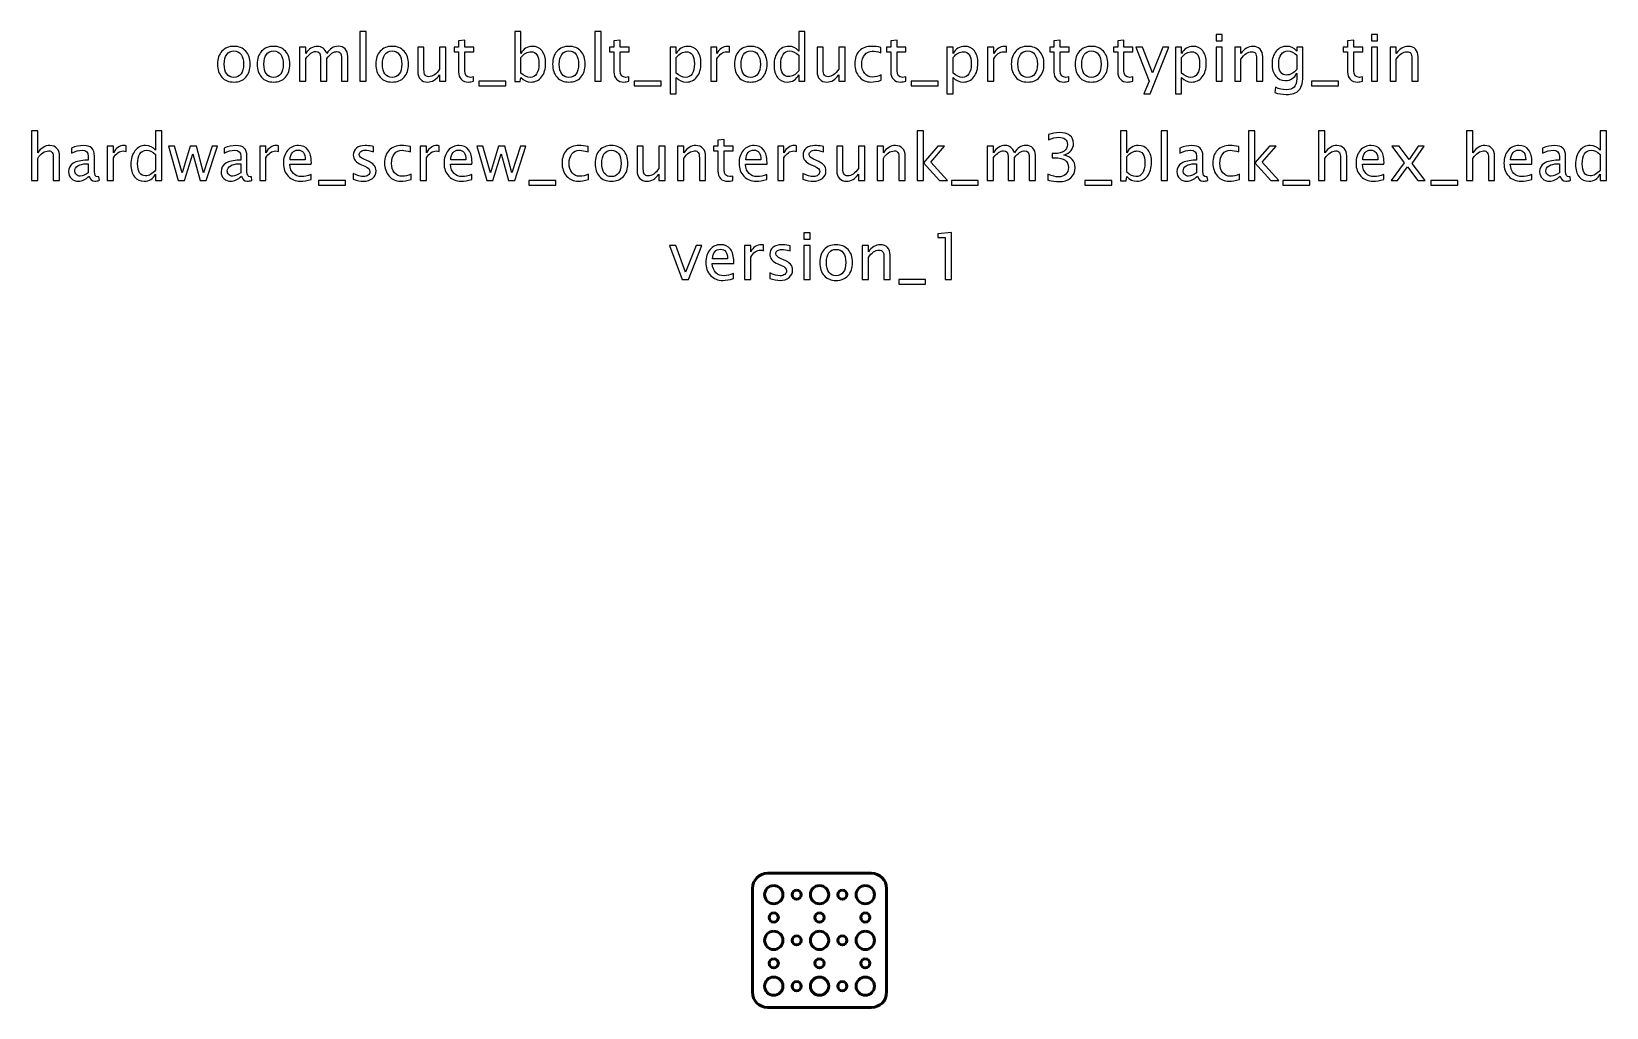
# Model space of a CAD drawing. Header units: centimetres. Extents: x -25.8 to 25.8, y -2.2 to 29.8.
import ezdxf

# ---------------------------------------------------------------- set-up
doc = ezdxf.new("R2010")
doc.units = ezdxf.units.CM
doc.header["$MEASUREMENT"] = 0
doc.layers.add('Layer 1', color=7, linetype='Continuous')

msp = doc.modelspace()

# ---------------------------------------------------------------- linework, layer by layer
at = {"layer": 'Layer 1', "lineweight": 53}
for centre, major_axis in [((-1.49999, 1.49999), (0, 0.30001)), ((-0.75, 1.5), (0, 0.15)), ((0.00001, 1.49999), (0, 0.30001)), ((0.75, 1.5), (0, 0.15)), ((1.50001, 1.49999), (0, 0.30001)), ((-1.5, 0.75), (0, 0.15)), ((0, 0.75), (0, 0.15)), ((1.5, 0.75), (0, 0.15)), ((-1.49999, -0.00001), (0, 0.30001)), ((-0.75, 0), (0, 0.15)), ((0.00001, -0.00001), (0, 0.30001)), ((0.75, 0), (0, 0.15)), ((1.50001, -0.00001), (0, 0.30001)), ((-1.5, -0.75), (0, 0.15)), ((0, -0.75), (0, 0.15)), ((1.5, -0.75), (0, 0.15)), ((-1.49999, -1.50001), (0, 0.30001)), ((-0.75, -1.5), (0, 0.15)), ((0.00001, -1.50001), (0, 0.30001)), ((0.75, -1.5), (0, 0.15)), ((1.50001, -1.50001), (0, 0.30001))]:
    msp.add_ellipse(centre, major_axis=major_axis, ratio=1, dxfattribs=at)
at = {"layer": 'Layer 1'}
for points, knots in [([(-15.0696, 28.17044), (-15.0696, 28.17044), (-15.0696, 29.80239), (-15.0696, 29.80239), (-15.0696, 29.80239), (-15.0696, 29.80239), (-14.8664, 29.80239), (-14.8664, 29.80239), (-14.8664, 29.80239), (-14.8664, 29.80239), (-14.8664, 28.17044), (-14.8664, 28.17044), (-14.8664, 28.17044), (-14.8664, 28.17044), (-15.0696, 28.17044), (-15.0696, 28.17044)], [0, 0, 0, 0, 0.2, 0.2, 0.2, 0.2, 0.4, 0.4, 0.4, 0.4, 0.6, 0.6, 0.6, 0.6, 1, 1, 1, 1]), ([(-11.34214, 28.17079), (-11.40493, 28.15351), (-11.45961, 28.14504), (-11.50583, 28.14504), (-11.50583, 28.14504), (-11.60954, 28.14504), (-11.69033, 28.17467), (-11.74819, 28.23394), (-11.74819, 28.23394), (-11.8064, 28.29321), (-11.83532, 28.3754), (-11.83532, 28.48088), (-11.83532, 28.48088), (-11.83532, 28.48088), (-11.83532, 29.13987), (-11.83532, 29.13987), (-11.83532, 29.13987), (-11.83532, 29.13987), (-11.97573, 29.13987), (-11.97573, 29.13987), (-11.97573, 29.13987), (-11.97573, 29.13987), (-11.97573, 29.29228), (-11.97573, 29.29228), (-11.97573, 29.29228), (-11.97573, 29.29228), (-11.83532, 29.29228), (-11.83532, 29.29228), (-11.83532, 29.29228), (-11.83532, 29.29228), (-11.83532, 29.49512), (-11.83532, 29.49512), (-11.83532, 29.49512), (-11.83532, 29.49512), (-11.63212, 29.51453), (-11.63212, 29.51453), (-11.63212, 29.51453), (-11.63212, 29.51453), (-11.63212, 29.29228), (-11.63212, 29.29228), (-11.63212, 29.29228), (-11.63212, 29.29228), (-11.33791, 29.29228), (-11.33791, 29.29228), (-11.33791, 29.29228), (-11.33791, 29.29228), (-11.33791, 29.13987), (-11.33791, 29.13987), (-11.33791, 29.13987), (-11.33791, 29.13987), (-11.63212, 29.13987), (-11.63212, 29.13987), (-11.63212, 29.13987), (-11.63212, 29.13987), (-11.63212, 28.51757), (-11.63212, 28.51757), (-11.63212, 28.51757), (-11.63212, 28.37082), (-11.56827, 28.29744), (-11.44092, 28.29744), (-11.44092, 28.29744), (-11.41375, 28.29744), (-11.38094, 28.30203), (-11.34214, 28.31085), (-11.34214, 28.31085), (-11.34214, 28.31085), (-11.34214, 28.17079), (-11.34214, 28.17079)], [0, 0, 0, 0, 0.05555556, 0.05555556, 0.05555556, 0.05555556, 0.11111111, 0.11111111, 0.11111111, 0.11111111, 0.16666667, 0.16666667, 0.16666667, 0.16666667, 0.22222222, 0.22222222, 0.22222222, 0.22222222, 0.27777778, 0.27777778, 0.27777778, 0.27777778, 0.33333333, 0.33333333, 0.33333333, 0.33333333, 0.38888889, 0.38888889, 0.38888889, 0.38888889, 0.44444444, 0.44444444, 0.44444444, 0.44444444, 0.5, 0.5, 0.5, 0.5, 0.55555556, 0.55555556, 0.55555556, 0.55555556, 0.61111111, 0.61111111, 0.61111111, 0.61111111, 0.66666667, 0.66666667, 0.66666667, 0.66666667, 0.72222222, 0.72222222, 0.72222222, 0.72222222, 0.77777778, 0.77777778, 0.77777778, 0.77777778, 0.83333333, 0.83333333, 0.83333333, 0.83333333, 0.88888889, 0.88888889, 0.88888889, 0.88888889, 1, 1, 1, 1]), ([(-9.99382, 28.15774), (-9.99382, 28.15774), (-9.99382, 29.80239), (-9.99382, 29.80239), (-9.99382, 29.80239), (-9.99382, 29.80239), (-9.79062, 29.80239), (-9.79062, 29.80239), (-9.79062, 29.80239), (-9.79062, 29.80239), (-9.79062, 29.08026), (-9.79062, 29.08026), (-9.79062, 29.08026), (-9.70736, 29.23724), (-9.58213, 29.31556), (-9.41526, 29.31556), (-9.41526, 29.31556), (-9.28015, 29.31556), (-9.17396, 29.26652), (-9.09635, 29.1681), (-9.09635, 29.1681), (-9.01874, 29.06967), (-8.97993, 28.93526), (-8.97993, 28.76487), (-8.97993, 28.76487), (-8.97993, 28.57931), (-9.02403, 28.42938), (-9.11187, 28.31578), (-9.11187, 28.31578), (-9.19972, 28.20184), (-9.31543, 28.14504), (-9.45865, 28.14504), (-9.45865, 28.14504), (-9.59165, 28.14504), (-9.70242, 28.19584), (-9.79062, 28.29779), (-9.79062, 28.29779), (-9.79062, 28.29779), (-9.81531, 28.15774), (-9.81531, 28.15774), (-9.81531, 28.15774), (-9.81531, 28.15774), (-9.99382, 28.15774), (-9.99382, 28.15774)], [0, 0, 0, 0, 0.08333333, 0.08333333, 0.08333333, 0.08333333, 0.16666667, 0.16666667, 0.16666667, 0.16666667, 0.25, 0.25, 0.25, 0.25, 0.33333333, 0.33333333, 0.33333333, 0.33333333, 0.41666667, 0.41666667, 0.41666667, 0.41666667, 0.5, 0.5, 0.5, 0.5, 0.58333333, 0.58333333, 0.58333333, 0.58333333, 0.66666667, 0.66666667, 0.66666667, 0.66666667, 0.75, 0.75, 0.75, 0.75, 0.83333333, 0.83333333, 0.83333333, 0.83333333, 1, 1, 1, 1]), ([(-7.36139, 28.17044), (-7.36139, 28.17044), (-7.36139, 29.80239), (-7.36139, 29.80239), (-7.36139, 29.80239), (-7.36139, 29.80239), (-7.15819, 29.80239), (-7.15819, 29.80239), (-7.15819, 29.80239), (-7.15819, 29.80239), (-7.15819, 28.17044), (-7.15819, 28.17044), (-7.15819, 28.17044), (-7.15819, 28.17044), (-7.36139, 28.17044), (-7.36139, 28.17044)], [0, 0, 0, 0, 0.2, 0.2, 0.2, 0.2, 0.4, 0.4, 0.4, 0.4, 0.6, 0.6, 0.6, 0.6, 1, 1, 1, 1]), ([(-6.24802, 28.17079), (-6.31081, 28.15351), (-6.36549, 28.14504), (-6.41171, 28.14504), (-6.41171, 28.14504), (-6.51542, 28.14504), (-6.59621, 28.17467), (-6.65407, 28.23394), (-6.65407, 28.23394), (-6.71228, 28.29321), (-6.7412, 28.3754), (-6.7412, 28.48088), (-6.7412, 28.48088), (-6.7412, 28.48088), (-6.7412, 29.13987), (-6.7412, 29.13987), (-6.7412, 29.13987), (-6.7412, 29.13987), (-6.88161, 29.13987), (-6.88161, 29.13987), (-6.88161, 29.13987), (-6.88161, 29.13987), (-6.88161, 29.29228), (-6.88161, 29.29228), (-6.88161, 29.29228), (-6.88161, 29.29228), (-6.7412, 29.29228), (-6.7412, 29.29228), (-6.7412, 29.29228), (-6.7412, 29.29228), (-6.7412, 29.49512), (-6.7412, 29.49512), (-6.7412, 29.49512), (-6.7412, 29.49512), (-6.538, 29.51453), (-6.538, 29.51453), (-6.538, 29.51453), (-6.538, 29.51453), (-6.538, 29.29228), (-6.538, 29.29228), (-6.538, 29.29228), (-6.538, 29.29228), (-6.24379, 29.29228), (-6.24379, 29.29228), (-6.24379, 29.29228), (-6.24379, 29.29228), (-6.24379, 29.13987), (-6.24379, 29.13987), (-6.24379, 29.13987), (-6.24379, 29.13987), (-6.538, 29.13987), (-6.538, 29.13987), (-6.538, 29.13987), (-6.538, 29.13987), (-6.538, 28.51757), (-6.538, 28.51757), (-6.538, 28.51757), (-6.538, 28.37082), (-6.47415, 28.29744), (-6.3468, 28.29744), (-6.3468, 28.29744), (-6.31963, 28.29744), (-6.28682, 28.30203), (-6.24802, 28.31085), (-6.24802, 28.31085), (-6.24802, 28.31085), (-6.24802, 28.17079), (-6.24802, 28.17079)], [0, 0, 0, 0, 0.05555556, 0.05555556, 0.05555556, 0.05555556, 0.11111111, 0.11111111, 0.11111111, 0.11111111, 0.16666667, 0.16666667, 0.16666667, 0.16666667, 0.22222222, 0.22222222, 0.22222222, 0.22222222, 0.27777778, 0.27777778, 0.27777778, 0.27777778, 0.33333333, 0.33333333, 0.33333333, 0.33333333, 0.38888889, 0.38888889, 0.38888889, 0.38888889, 0.44444444, 0.44444444, 0.44444444, 0.44444444, 0.5, 0.5, 0.5, 0.5, 0.55555556, 0.55555556, 0.55555556, 0.55555556, 0.61111111, 0.61111111, 0.61111111, 0.61111111, 0.66666667, 0.66666667, 0.66666667, 0.66666667, 0.72222222, 0.72222222, 0.72222222, 0.72222222, 0.77777778, 0.77777778, 0.77777778, 0.77777778, 0.83333333, 0.83333333, 0.83333333, 0.83333333, 0.88888889, 0.88888889, 0.88888889, 0.88888889, 1, 1, 1, 1]), ([(-0.67942, 28.17044), (-0.67942, 28.17044), (-0.67942, 28.38105), (-0.67942, 28.38105), (-0.67942, 28.38105), (-0.76232, 28.22371), (-0.8872, 28.14504), (-1.05407, 28.14504), (-1.05407, 28.14504), (-1.18953, 28.14504), (-1.29607, 28.19408), (-1.37368, 28.2925), (-1.37368, 28.2925), (-1.45129, 28.39093), (-1.4901, 28.52534), (-1.4901, 28.69573), (-1.4901, 28.69573), (-1.4901, 28.88199), (-1.446, 29.03192), (-1.35816, 29.14552), (-1.35816, 29.14552), (-1.26997, 29.25876), (-1.15425, 29.31556), (-1.01067, 29.31556), (-1.01067, 29.31556), (-0.87768, 29.31556), (-0.7669, 29.26476), (-0.67942, 29.16281), (-0.67942, 29.16281), (-0.67942, 29.16281), (-0.67942, 29.80239), (-0.67942, 29.80239), (-0.67942, 29.80239), (-0.67942, 29.80239), (-0.47621, 29.80239), (-0.47621, 29.80239), (-0.47621, 29.80239), (-0.47621, 29.80239), (-0.47621, 28.17044), (-0.47621, 28.17044), (-0.47621, 28.17044), (-0.47621, 28.17044), (-0.67942, 28.17044), (-0.67942, 28.17044)], [0, 0, 0, 0, 0.08333333, 0.08333333, 0.08333333, 0.08333333, 0.16666667, 0.16666667, 0.16666667, 0.16666667, 0.25, 0.25, 0.25, 0.25, 0.33333333, 0.33333333, 0.33333333, 0.33333333, 0.41666667, 0.41666667, 0.41666667, 0.41666667, 0.5, 0.5, 0.5, 0.5, 0.58333333, 0.58333333, 0.58333333, 0.58333333, 0.66666667, 0.66666667, 0.66666667, 0.66666667, 0.75, 0.75, 0.75, 0.75, 0.83333333, 0.83333333, 0.83333333, 0.83333333, 1, 1, 1, 1]), ([(2.83038, 28.17079), (2.76759, 28.15351), (2.71291, 28.14504), (2.66669, 28.14504), (2.66669, 28.14504), (2.56298, 28.14504), (2.48219, 28.17467), (2.42433, 28.23394), (2.42433, 28.23394), (2.36612, 28.29321), (2.3372, 28.3754), (2.3372, 28.48088), (2.3372, 28.48088), (2.3372, 28.48088), (2.3372, 29.13987), (2.3372, 29.13987), (2.3372, 29.13987), (2.3372, 29.13987), (2.19679, 29.13987), (2.19679, 29.13987), (2.19679, 29.13987), (2.19679, 29.13987), (2.19679, 29.29228), (2.19679, 29.29228), (2.19679, 29.29228), (2.19679, 29.29228), (2.3372, 29.29228), (2.3372, 29.29228), (2.3372, 29.29228), (2.3372, 29.29228), (2.3372, 29.49512), (2.3372, 29.49512), (2.3372, 29.49512), (2.3372, 29.49512), (2.5404, 29.51453), (2.5404, 29.51453), (2.5404, 29.51453), (2.5404, 29.51453), (2.5404, 29.29228), (2.5404, 29.29228), (2.5404, 29.29228), (2.5404, 29.29228), (2.83461, 29.29228), (2.83461, 29.29228), (2.83461, 29.29228), (2.83461, 29.29228), (2.83461, 29.13987), (2.83461, 29.13987), (2.83461, 29.13987), (2.83461, 29.13987), (2.5404, 29.13987), (2.5404, 29.13987), (2.5404, 29.13987), (2.5404, 29.13987), (2.5404, 28.51757), (2.5404, 28.51757), (2.5404, 28.51757), (2.5404, 28.37082), (2.60425, 28.29744), (2.7316, 28.29744), (2.7316, 28.29744), (2.75877, 28.29744), (2.79158, 28.30203), (2.83038, 28.31085), (2.83038, 28.31085), (2.83038, 28.31085), (2.83038, 28.17079), (2.83038, 28.17079)], [0, 0, 0, 0, 0.05555556, 0.05555556, 0.05555556, 0.05555556, 0.11111111, 0.11111111, 0.11111111, 0.11111111, 0.16666667, 0.16666667, 0.16666667, 0.16666667, 0.22222222, 0.22222222, 0.22222222, 0.22222222, 0.27777778, 0.27777778, 0.27777778, 0.27777778, 0.33333333, 0.33333333, 0.33333333, 0.33333333, 0.38888889, 0.38888889, 0.38888889, 0.38888889, 0.44444444, 0.44444444, 0.44444444, 0.44444444, 0.5, 0.5, 0.5, 0.5, 0.55555556, 0.55555556, 0.55555556, 0.55555556, 0.61111111, 0.61111111, 0.61111111, 0.61111111, 0.66666667, 0.66666667, 0.66666667, 0.66666667, 0.72222222, 0.72222222, 0.72222222, 0.72222222, 0.77777778, 0.77777778, 0.77777778, 0.77777778, 0.83333333, 0.83333333, 0.83333333, 0.83333333, 0.88888889, 0.88888889, 0.88888889, 0.88888889, 1, 1, 1, 1]), ([(8.17885, 28.17079), (8.11606, 28.15351), (8.06138, 28.14504), (8.01516, 28.14504), (8.01516, 28.14504), (7.91145, 28.14504), (7.83066, 28.17467), (7.7728, 28.23394), (7.7728, 28.23394), (7.71459, 28.29321), (7.68567, 28.3754), (7.68567, 28.48088), (7.68567, 28.48088), (7.68567, 28.48088), (7.68567, 29.13987), (7.68567, 29.13987), (7.68567, 29.13987), (7.68567, 29.13987), (7.54526, 29.13987), (7.54526, 29.13987), (7.54526, 29.13987), (7.54526, 29.13987), (7.54526, 29.29228), (7.54526, 29.29228), (7.54526, 29.29228), (7.54526, 29.29228), (7.68567, 29.29228), (7.68567, 29.29228), (7.68567, 29.29228), (7.68567, 29.29228), (7.68567, 29.49512), (7.68567, 29.49512), (7.68567, 29.49512), (7.68567, 29.49512), (7.88887, 29.51453), (7.88887, 29.51453), (7.88887, 29.51453), (7.88887, 29.51453), (7.88887, 29.29228), (7.88887, 29.29228), (7.88887, 29.29228), (7.88887, 29.29228), (8.18308, 29.29228), (8.18308, 29.29228), (8.18308, 29.29228), (8.18308, 29.29228), (8.18308, 29.13987), (8.18308, 29.13987), (8.18308, 29.13987), (8.18308, 29.13987), (7.88887, 29.13987), (7.88887, 29.13987), (7.88887, 29.13987), (7.88887, 29.13987), (7.88887, 28.51757), (7.88887, 28.51757), (7.88887, 28.51757), (7.88887, 28.37082), (7.95272, 28.29744), (8.08007, 28.29744), (8.08007, 28.29744), (8.10724, 28.29744), (8.14005, 28.30203), (8.17885, 28.31085), (8.17885, 28.31085), (8.17885, 28.31085), (8.17885, 28.17079), (8.17885, 28.17079)], [0, 0, 0, 0, 0.05555556, 0.05555556, 0.05555556, 0.05555556, 0.11111111, 0.11111111, 0.11111111, 0.11111111, 0.16666667, 0.16666667, 0.16666667, 0.16666667, 0.22222222, 0.22222222, 0.22222222, 0.22222222, 0.27777778, 0.27777778, 0.27777778, 0.27777778, 0.33333333, 0.33333333, 0.33333333, 0.33333333, 0.38888889, 0.38888889, 0.38888889, 0.38888889, 0.44444444, 0.44444444, 0.44444444, 0.44444444, 0.5, 0.5, 0.5, 0.5, 0.55555556, 0.55555556, 0.55555556, 0.55555556, 0.61111111, 0.61111111, 0.61111111, 0.61111111, 0.66666667, 0.66666667, 0.66666667, 0.66666667, 0.72222222, 0.72222222, 0.72222222, 0.72222222, 0.77777778, 0.77777778, 0.77777778, 0.77777778, 0.83333333, 0.83333333, 0.83333333, 0.83333333, 0.88888889, 0.88888889, 0.88888889, 0.88888889, 1, 1, 1, 1]), ([(10.27082, 28.17079), (10.20803, 28.15351), (10.15335, 28.14504), (10.10713, 28.14504), (10.10713, 28.14504), (10.00342, 28.14504), (9.92263, 28.17467), (9.86477, 28.23394), (9.86477, 28.23394), (9.80656, 28.29321), (9.77764, 28.3754), (9.77764, 28.48088), (9.77764, 28.48088), (9.77764, 28.48088), (9.77764, 29.13987), (9.77764, 29.13987), (9.77764, 29.13987), (9.77764, 29.13987), (9.63723, 29.13987), (9.63723, 29.13987), (9.63723, 29.13987), (9.63723, 29.13987), (9.63723, 29.29228), (9.63723, 29.29228), (9.63723, 29.29228), (9.63723, 29.29228), (9.77764, 29.29228), (9.77764, 29.29228), (9.77764, 29.29228), (9.77764, 29.29228), (9.77764, 29.49512), (9.77764, 29.49512), (9.77764, 29.49512), (9.77764, 29.49512), (9.98084, 29.51453), (9.98084, 29.51453), (9.98084, 29.51453), (9.98084, 29.51453), (9.98084, 29.29228), (9.98084, 29.29228), (9.98084, 29.29228), (9.98084, 29.29228), (10.27505, 29.29228), (10.27505, 29.29228), (10.27505, 29.29228), (10.27505, 29.29228), (10.27505, 29.13987), (10.27505, 29.13987), (10.27505, 29.13987), (10.27505, 29.13987), (9.98084, 29.13987), (9.98084, 29.13987), (9.98084, 29.13987), (9.98084, 29.13987), (9.98084, 28.51757), (9.98084, 28.51757), (9.98084, 28.51757), (9.98084, 28.37082), (10.04469, 28.29744), (10.17204, 28.29744), (10.17204, 28.29744), (10.19921, 28.29744), (10.23202, 28.30203), (10.27082, 28.31085), (10.27082, 28.31085), (10.27082, 28.31085), (10.27082, 28.17079), (10.27082, 28.17079)], [0, 0, 0, 0, 0.05555556, 0.05555556, 0.05555556, 0.05555556, 0.11111111, 0.11111111, 0.11111111, 0.11111111, 0.16666667, 0.16666667, 0.16666667, 0.16666667, 0.22222222, 0.22222222, 0.22222222, 0.22222222, 0.27777778, 0.27777778, 0.27777778, 0.27777778, 0.33333333, 0.33333333, 0.33333333, 0.33333333, 0.38888889, 0.38888889, 0.38888889, 0.38888889, 0.44444444, 0.44444444, 0.44444444, 0.44444444, 0.5, 0.5, 0.5, 0.5, 0.55555556, 0.55555556, 0.55555556, 0.55555556, 0.61111111, 0.61111111, 0.61111111, 0.61111111, 0.66666667, 0.66666667, 0.66666667, 0.66666667, 0.72222222, 0.72222222, 0.72222222, 0.72222222, 0.77777778, 0.77777778, 0.77777778, 0.77777778, 0.83333333, 0.83333333, 0.83333333, 0.83333333, 0.88888889, 0.88888889, 0.88888889, 0.88888889, 1, 1, 1, 1]), ([(12.99885, 29.49759), (12.99885, 29.49759), (12.99885, 29.70079), (12.99885, 29.70079), (12.99885, 29.70079), (12.99885, 29.70079), (13.20205, 29.70079), (13.20205, 29.70079), (13.20205, 29.70079), (13.20205, 29.70079), (13.20205, 29.49759), (13.20205, 29.49759), (13.20205, 29.49759), (13.20205, 29.49759), (12.99885, 29.49759), (12.99885, 29.49759)], [0, 0, 0, 0, 0.2, 0.2, 0.2, 0.2, 0.4, 0.4, 0.4, 0.4, 0.6, 0.6, 0.6, 0.6, 1, 1, 1, 1]), ([(17.80405, 28.17079), (17.74126, 28.15351), (17.68658, 28.14504), (17.64036, 28.14504), (17.64036, 28.14504), (17.53665, 28.14504), (17.45586, 28.17467), (17.398, 28.23394), (17.398, 28.23394), (17.33979, 28.29321), (17.31087, 28.3754), (17.31087, 28.48088), (17.31087, 28.48088), (17.31087, 28.48088), (17.31087, 29.13987), (17.31087, 29.13987), (17.31087, 29.13987), (17.31087, 29.13987), (17.17046, 29.13987), (17.17046, 29.13987), (17.17046, 29.13987), (17.17046, 29.13987), (17.17046, 29.29228), (17.17046, 29.29228), (17.17046, 29.29228), (17.17046, 29.29228), (17.31087, 29.29228), (17.31087, 29.29228), (17.31087, 29.29228), (17.31087, 29.29228), (17.31087, 29.49512), (17.31087, 29.49512), (17.31087, 29.49512), (17.31087, 29.49512), (17.51407, 29.51453), (17.51407, 29.51453), (17.51407, 29.51453), (17.51407, 29.51453), (17.51407, 29.29228), (17.51407, 29.29228), (17.51407, 29.29228), (17.51407, 29.29228), (17.80828, 29.29228), (17.80828, 29.29228), (17.80828, 29.29228), (17.80828, 29.29228), (17.80828, 29.13987), (17.80828, 29.13987), (17.80828, 29.13987), (17.80828, 29.13987), (17.51407, 29.13987), (17.51407, 29.13987), (17.51407, 29.13987), (17.51407, 29.13987), (17.51407, 28.51757), (17.51407, 28.51757), (17.51407, 28.51757), (17.51407, 28.37082), (17.57792, 28.29744), (17.70527, 28.29744), (17.70527, 28.29744), (17.73244, 28.29744), (17.76525, 28.30203), (17.80405, 28.31085), (17.80405, 28.31085), (17.80405, 28.31085), (17.80405, 28.17079), (17.80405, 28.17079)], [0, 0, 0, 0, 0.05555556, 0.05555556, 0.05555556, 0.05555556, 0.11111111, 0.11111111, 0.11111111, 0.11111111, 0.16666667, 0.16666667, 0.16666667, 0.16666667, 0.22222222, 0.22222222, 0.22222222, 0.22222222, 0.27777778, 0.27777778, 0.27777778, 0.27777778, 0.33333333, 0.33333333, 0.33333333, 0.33333333, 0.38888889, 0.38888889, 0.38888889, 0.38888889, 0.44444444, 0.44444444, 0.44444444, 0.44444444, 0.5, 0.5, 0.5, 0.5, 0.55555556, 0.55555556, 0.55555556, 0.55555556, 0.61111111, 0.61111111, 0.61111111, 0.61111111, 0.66666667, 0.66666667, 0.66666667, 0.66666667, 0.72222222, 0.72222222, 0.72222222, 0.72222222, 0.77777778, 0.77777778, 0.77777778, 0.77777778, 0.83333333, 0.83333333, 0.83333333, 0.83333333, 0.88888889, 0.88888889, 0.88888889, 0.88888889, 1, 1, 1, 1]), ([(18.09403, 29.49759), (18.09403, 29.49759), (18.09403, 29.70079), (18.09403, 29.70079), (18.09403, 29.70079), (18.09403, 29.70079), (18.29723, 29.70079), (18.29723, 29.70079), (18.29723, 29.70079), (18.29723, 29.70079), (18.29723, 29.49759), (18.29723, 29.49759), (18.29723, 29.49759), (18.29723, 29.49759), (18.09403, 29.49759), (18.09403, 29.49759)], [0, 0, 0, 0, 0.2, 0.2, 0.2, 0.2, 0.4, 0.4, 0.4, 0.4, 0.6, 0.6, 0.6, 0.6, 1, 1, 1, 1]), ([(-19.19992, 28.14504), (-19.36467, 28.14504), (-19.4952, 28.1976), (-19.59115, 28.30273), (-19.59115, 28.30273), (-19.68746, 28.40786), (-19.73544, 28.55074), (-19.73544, 28.731), (-19.73544, 28.731), (-19.73544, 28.91092), (-19.68746, 29.05344), (-19.59115, 29.15822), (-19.59115, 29.15822), (-19.4952, 29.26299), (-19.36467, 29.31556), (-19.19992, 29.31556), (-19.19992, 29.31556), (-19.03517, 29.31556), (-18.90465, 29.26299), (-18.80869, 29.15822), (-18.80869, 29.15822), (-18.71238, 29.05344), (-18.6644, 28.91092), (-18.6644, 28.731), (-18.6644, 28.731), (-18.6644, 28.55074), (-18.71238, 28.40786), (-18.80869, 28.30273), (-18.80869, 28.30273), (-18.90465, 28.1976), (-19.03517, 28.14504), (-19.19992, 28.14504)], [0, 0, 0, 0, 0.11111111, 0.11111111, 0.11111111, 0.11111111, 0.22222222, 0.22222222, 0.22222222, 0.22222222, 0.33333333, 0.33333333, 0.33333333, 0.33333333, 0.44444444, 0.44444444, 0.44444444, 0.44444444, 0.55555556, 0.55555556, 0.55555556, 0.55555556, 0.66666667, 0.66666667, 0.66666667, 0.66666667, 0.77777778, 0.77777778, 0.77777778, 0.77777778, 1, 1, 1, 1]), ([(-19.20028, 28.29744), (-19.09973, 28.29744), (-19.02142, 28.33519), (-18.96568, 28.41103), (-18.96568, 28.41103), (-18.91029, 28.48653), (-18.88242, 28.59342), (-18.88242, 28.731), (-18.88242, 28.731), (-18.88242, 28.86824), (-18.91029, 28.97477), (-18.96568, 29.05027), (-18.96568, 29.05027), (-19.02142, 29.12541), (-19.09973, 29.16316), (-19.20028, 29.16316), (-19.20028, 29.16316), (-19.30117, 29.16316), (-19.37949, 29.12541), (-19.43452, 29.05027), (-19.43452, 29.05027), (-19.48991, 28.97477), (-19.51742, 28.86824), (-19.51742, 28.731), (-19.51742, 28.731), (-19.51742, 28.59342), (-19.48991, 28.48653), (-19.43452, 28.41103), (-19.43452, 28.41103), (-19.37949, 28.33519), (-19.30117, 28.29744), (-19.20028, 28.29744)], [0, 0, 0, 0, 0.11111111, 0.11111111, 0.11111111, 0.11111111, 0.22222222, 0.22222222, 0.22222222, 0.22222222, 0.33333333, 0.33333333, 0.33333333, 0.33333333, 0.44444444, 0.44444444, 0.44444444, 0.44444444, 0.55555556, 0.55555556, 0.55555556, 0.55555556, 0.66666667, 0.66666667, 0.66666667, 0.66666667, 0.77777778, 0.77777778, 0.77777778, 0.77777778, 1, 1, 1, 1]), ([(-17.89958, 28.14504), (-18.06433, 28.14504), (-18.19486, 28.1976), (-18.29081, 28.30273), (-18.29081, 28.30273), (-18.38712, 28.40786), (-18.4351, 28.55074), (-18.4351, 28.731), (-18.4351, 28.731), (-18.4351, 28.91092), (-18.38712, 29.05344), (-18.29081, 29.15822), (-18.29081, 29.15822), (-18.19486, 29.26299), (-18.06433, 29.31556), (-17.89958, 29.31556), (-17.89958, 29.31556), (-17.73483, 29.31556), (-17.60431, 29.26299), (-17.50835, 29.15822), (-17.50835, 29.15822), (-17.41204, 29.05344), (-17.36406, 28.91092), (-17.36406, 28.731), (-17.36406, 28.731), (-17.36406, 28.55074), (-17.41204, 28.40786), (-17.50835, 28.30273), (-17.50835, 28.30273), (-17.60431, 28.1976), (-17.73483, 28.14504), (-17.89958, 28.14504)], [0, 0, 0, 0, 0.11111111, 0.11111111, 0.11111111, 0.11111111, 0.22222222, 0.22222222, 0.22222222, 0.22222222, 0.33333333, 0.33333333, 0.33333333, 0.33333333, 0.44444444, 0.44444444, 0.44444444, 0.44444444, 0.55555556, 0.55555556, 0.55555556, 0.55555556, 0.66666667, 0.66666667, 0.66666667, 0.66666667, 0.77777778, 0.77777778, 0.77777778, 0.77777778, 1, 1, 1, 1]), ([(-17.89994, 28.29744), (-17.79939, 28.29744), (-17.72108, 28.33519), (-17.66534, 28.41103), (-17.66534, 28.41103), (-17.60995, 28.48653), (-17.58208, 28.59342), (-17.58208, 28.731), (-17.58208, 28.731), (-17.58208, 28.86824), (-17.60995, 28.97477), (-17.66534, 29.05027), (-17.66534, 29.05027), (-17.72108, 29.12541), (-17.79939, 29.16316), (-17.89994, 29.16316), (-17.89994, 29.16316), (-18.00083, 29.16316), (-18.07915, 29.12541), (-18.13418, 29.05027), (-18.13418, 29.05027), (-18.18957, 28.97477), (-18.21708, 28.86824), (-18.21708, 28.731), (-18.21708, 28.731), (-18.21708, 28.59342), (-18.18957, 28.48653), (-18.13418, 28.41103), (-18.13418, 28.41103), (-18.07915, 28.33519), (-18.00083, 28.29744), (-17.89994, 28.29744)], [0, 0, 0, 0, 0.11111111, 0.11111111, 0.11111111, 0.11111111, 0.22222222, 0.22222222, 0.22222222, 0.22222222, 0.33333333, 0.33333333, 0.33333333, 0.33333333, 0.44444444, 0.44444444, 0.44444444, 0.44444444, 0.55555556, 0.55555556, 0.55555556, 0.55555556, 0.66666667, 0.66666667, 0.66666667, 0.66666667, 0.77777778, 0.77777778, 0.77777778, 0.77777778, 1, 1, 1, 1]), ([(-17.04586, 28.17044), (-17.04586, 28.17044), (-17.04586, 29.29228), (-17.04586, 29.29228), (-17.04586, 29.29228), (-17.04586, 29.29228), (-16.84266, 29.29228), (-16.84266, 29.29228), (-16.84266, 29.29228), (-16.84266, 29.29228), (-16.84266, 29.08026), (-16.84266, 29.08026), (-16.84266, 29.08026), (-16.74353, 29.23724), (-16.61653, 29.31556), (-16.46095, 29.31556), (-16.46095, 29.31556), (-16.31102, 29.31556), (-16.20907, 29.23724), (-16.15474, 29.08026), (-16.15474, 29.08026), (-16.05843, 29.23865), (-15.93284, 29.31768), (-15.77868, 29.31768), (-15.77868, 29.31768), (-15.68025, 29.31768), (-15.6037, 29.28875), (-15.54902, 29.23054), (-15.54902, 29.23054), (-15.49434, 29.17233), (-15.46682, 29.09084), (-15.46682, 28.98606), (-15.46682, 28.98606), (-15.46682, 28.98606), (-15.46682, 28.17044), (-15.46682, 28.17044), (-15.46682, 28.17044), (-15.46682, 28.17044), (-15.67002, 28.17044), (-15.67002, 28.17044), (-15.67002, 28.17044), (-15.67002, 28.17044), (-15.67002, 28.95255), (-15.67002, 28.95255), (-15.67002, 28.95255), (-15.67002, 29.08026), (-15.72082, 29.14411), (-15.82242, 29.14411), (-15.82242, 29.14411), (-15.92791, 29.14411), (-16.03868, 29.06967), (-16.15474, 28.92045), (-16.15474, 28.92045), (-16.15474, 28.92045), (-16.15474, 28.17044), (-16.15474, 28.17044), (-16.15474, 28.17044), (-16.15474, 28.17044), (-16.35794, 28.17044), (-16.35794, 28.17044), (-16.35794, 28.17044), (-16.35794, 28.17044), (-16.35794, 28.95326), (-16.35794, 28.95326), (-16.35794, 28.95326), (-16.35794, 29.08202), (-16.40945, 29.14622), (-16.51281, 29.14622), (-16.51281, 29.14622), (-16.61547, 29.14622), (-16.72554, 29.07144), (-16.84266, 28.92151), (-16.84266, 28.92151), (-16.84266, 28.92151), (-16.84266, 28.17044), (-16.84266, 28.17044), (-16.84266, 28.17044), (-16.84266, 28.17044), (-17.04586, 28.17044), (-17.04586, 28.17044)], [0, 0, 0, 0, 0.04761905, 0.04761905, 0.04761905, 0.04761905, 0.0952381, 0.0952381, 0.0952381, 0.0952381, 0.14285714, 0.14285714, 0.14285714, 0.14285714, 0.19047619, 0.19047619, 0.19047619, 0.19047619, 0.23809524, 0.23809524, 0.23809524, 0.23809524, 0.28571429, 0.28571429, 0.28571429, 0.28571429, 0.33333333, 0.33333333, 0.33333333, 0.33333333, 0.38095238, 0.38095238, 0.38095238, 0.38095238, 0.42857143, 0.42857143, 0.42857143, 0.42857143, 0.47619048, 0.47619048, 0.47619048, 0.47619048, 0.52380952, 0.52380952, 0.52380952, 0.52380952, 0.57142857, 0.57142857, 0.57142857, 0.57142857, 0.61904762, 0.61904762, 0.61904762, 0.61904762, 0.66666667, 0.66666667, 0.66666667, 0.66666667, 0.71428571, 0.71428571, 0.71428571, 0.71428571, 0.76190476, 0.76190476, 0.76190476, 0.76190476, 0.80952381, 0.80952381, 0.80952381, 0.80952381, 0.85714286, 0.85714286, 0.85714286, 0.85714286, 0.9047619, 0.9047619, 0.9047619, 0.9047619, 1, 1, 1, 1]), ([(-14.01126, 28.14504), (-14.17601, 28.14504), (-14.30654, 28.1976), (-14.40249, 28.30273), (-14.40249, 28.30273), (-14.4988, 28.40786), (-14.54678, 28.55074), (-14.54678, 28.731), (-14.54678, 28.731), (-14.54678, 28.91092), (-14.4988, 29.05344), (-14.40249, 29.15822), (-14.40249, 29.15822), (-14.30654, 29.26299), (-14.17601, 29.31556), (-14.01126, 29.31556), (-14.01126, 29.31556), (-13.84651, 29.31556), (-13.71599, 29.26299), (-13.62003, 29.15822), (-13.62003, 29.15822), (-13.52372, 29.05344), (-13.47574, 28.91092), (-13.47574, 28.731), (-13.47574, 28.731), (-13.47574, 28.55074), (-13.52372, 28.40786), (-13.62003, 28.30273), (-13.62003, 28.30273), (-13.71599, 28.1976), (-13.84651, 28.14504), (-14.01126, 28.14504)], [0, 0, 0, 0, 0.11111111, 0.11111111, 0.11111111, 0.11111111, 0.22222222, 0.22222222, 0.22222222, 0.22222222, 0.33333333, 0.33333333, 0.33333333, 0.33333333, 0.44444444, 0.44444444, 0.44444444, 0.44444444, 0.55555556, 0.55555556, 0.55555556, 0.55555556, 0.66666667, 0.66666667, 0.66666667, 0.66666667, 0.77777778, 0.77777778, 0.77777778, 0.77777778, 1, 1, 1, 1]), ([(-14.01162, 28.29744), (-13.91107, 28.29744), (-13.83276, 28.33519), (-13.77702, 28.41103), (-13.77702, 28.41103), (-13.72163, 28.48653), (-13.69376, 28.59342), (-13.69376, 28.731), (-13.69376, 28.731), (-13.69376, 28.86824), (-13.72163, 28.97477), (-13.77702, 29.05027), (-13.77702, 29.05027), (-13.83276, 29.12541), (-13.91107, 29.16316), (-14.01162, 29.16316), (-14.01162, 29.16316), (-14.11251, 29.16316), (-14.19083, 29.12541), (-14.24586, 29.05027), (-14.24586, 29.05027), (-14.30125, 28.97477), (-14.32876, 28.86824), (-14.32876, 28.731), (-14.32876, 28.731), (-14.32876, 28.59342), (-14.30125, 28.48653), (-14.24586, 28.41103), (-14.24586, 28.41103), (-14.19083, 28.33519), (-14.11251, 28.29744), (-14.01162, 28.29744)], [0, 0, 0, 0, 0.11111111, 0.11111111, 0.11111111, 0.11111111, 0.22222222, 0.22222222, 0.22222222, 0.22222222, 0.33333333, 0.33333333, 0.33333333, 0.33333333, 0.44444444, 0.44444444, 0.44444444, 0.44444444, 0.55555556, 0.55555556, 0.55555556, 0.55555556, 0.66666667, 0.66666667, 0.66666667, 0.66666667, 0.77777778, 0.77777778, 0.77777778, 0.77777778, 1, 1, 1, 1]), ([(-12.45481, 28.17044), (-12.45481, 28.17044), (-12.45481, 28.3814), (-12.45481, 28.3814), (-12.45481, 28.3814), (-12.56311, 28.22371), (-12.69469, 28.14504), (-12.84921, 28.14504), (-12.84921, 28.14504), (-12.94728, 28.14504), (-13.02525, 28.17573), (-13.0831, 28.23747), (-13.0831, 28.23747), (-13.14131, 28.2992), (-13.17024, 28.38211), (-13.17024, 28.48688), (-13.17024, 28.48688), (-13.17024, 28.48688), (-13.17024, 29.29228), (-13.17024, 29.29228), (-13.17024, 29.29228), (-13.17024, 29.29228), (-12.96704, 29.29228), (-12.96704, 29.29228), (-12.96704, 29.29228), (-12.96704, 29.29228), (-12.96704, 28.5532), (-12.96704, 28.5532), (-12.96704, 28.5532), (-12.96704, 28.46889), (-12.95469, 28.40927), (-12.93035, 28.37399), (-12.93035, 28.37399), (-12.90566, 28.33836), (-12.86473, 28.32072), (-12.80723, 28.32072), (-12.80723, 28.32072), (-12.68305, 28.32072), (-12.56522, 28.40222), (-12.45481, 28.56555), (-12.45481, 28.56555), (-12.45481, 28.56555), (-12.45481, 29.29228), (-12.45481, 29.29228), (-12.45481, 29.29228), (-12.45481, 29.29228), (-12.2516, 29.29228), (-12.2516, 29.29228), (-12.2516, 29.29228), (-12.2516, 29.29228), (-12.2516, 28.17044), (-12.2516, 28.17044), (-12.2516, 28.17044), (-12.2516, 28.17044), (-12.45481, 28.17044), (-12.45481, 28.17044)], [0, 0, 0, 0, 0.06666667, 0.06666667, 0.06666667, 0.06666667, 0.13333333, 0.13333333, 0.13333333, 0.13333333, 0.2, 0.2, 0.2, 0.2, 0.26666667, 0.26666667, 0.26666667, 0.26666667, 0.33333333, 0.33333333, 0.33333333, 0.33333333, 0.4, 0.4, 0.4, 0.4, 0.46666667, 0.46666667, 0.46666667, 0.46666667, 0.53333333, 0.53333333, 0.53333333, 0.53333333, 0.6, 0.6, 0.6, 0.6, 0.66666667, 0.66666667, 0.66666667, 0.66666667, 0.73333333, 0.73333333, 0.73333333, 0.73333333, 0.8, 0.8, 0.8, 0.8, 0.86666667, 0.86666667, 0.86666667, 0.86666667, 1, 1, 1, 1]), ([(-9.79062, 28.43785), (-9.68584, 28.34436), (-9.58601, 28.29744), (-9.49111, 28.29744), (-9.49111, 28.29744), (-9.39762, 28.29744), (-9.3253, 28.3366), (-9.2745, 28.41456), (-9.2745, 28.41456), (-9.22335, 28.49253), (-9.19795, 28.60224), (-9.19795, 28.74406), (-9.19795, 28.74406), (-9.19795, 29.00652), (-9.28474, 29.13776), (-9.4583, 29.13776), (-9.4583, 29.13776), (-9.5719, 29.13776), (-9.68267, 29.07637), (-9.79062, 28.95326), (-9.79062, 28.95326), (-9.79062, 28.95326), (-9.79062, 28.43785), (-9.79062, 28.43785)], [0, 0, 0, 0, 0.14285714, 0.14285714, 0.14285714, 0.14285714, 0.28571429, 0.28571429, 0.28571429, 0.28571429, 0.42857143, 0.42857143, 0.42857143, 0.42857143, 0.57142857, 0.57142857, 0.57142857, 0.57142857, 0.71428571, 0.71428571, 0.71428571, 0.71428571, 1, 1, 1, 1]), ([(-8.21511, 28.14504), (-8.37986, 28.14504), (-8.51039, 28.1976), (-8.60634, 28.30273), (-8.60634, 28.30273), (-8.70265, 28.40786), (-8.75063, 28.55074), (-8.75063, 28.731), (-8.75063, 28.731), (-8.75063, 28.91092), (-8.70265, 29.05344), (-8.60634, 29.15822), (-8.60634, 29.15822), (-8.51039, 29.26299), (-8.37986, 29.31556), (-8.21511, 29.31556), (-8.21511, 29.31556), (-8.05036, 29.31556), (-7.91984, 29.26299), (-7.82388, 29.15822), (-7.82388, 29.15822), (-7.72757, 29.05344), (-7.67959, 28.91092), (-7.67959, 28.731), (-7.67959, 28.731), (-7.67959, 28.55074), (-7.72757, 28.40786), (-7.82388, 28.30273), (-7.82388, 28.30273), (-7.91984, 28.1976), (-8.05036, 28.14504), (-8.21511, 28.14504)], [0, 0, 0, 0, 0.11111111, 0.11111111, 0.11111111, 0.11111111, 0.22222222, 0.22222222, 0.22222222, 0.22222222, 0.33333333, 0.33333333, 0.33333333, 0.33333333, 0.44444444, 0.44444444, 0.44444444, 0.44444444, 0.55555556, 0.55555556, 0.55555556, 0.55555556, 0.66666667, 0.66666667, 0.66666667, 0.66666667, 0.77777778, 0.77777778, 0.77777778, 0.77777778, 1, 1, 1, 1]), ([(-8.21547, 28.29744), (-8.11492, 28.29744), (-8.03661, 28.33519), (-7.98087, 28.41103), (-7.98087, 28.41103), (-7.92548, 28.48653), (-7.89761, 28.59342), (-7.89761, 28.731), (-7.89761, 28.731), (-7.89761, 28.86824), (-7.92548, 28.97477), (-7.98087, 29.05027), (-7.98087, 29.05027), (-8.03661, 29.12541), (-8.11492, 29.16316), (-8.21547, 29.16316), (-8.21547, 29.16316), (-8.31636, 29.16316), (-8.39468, 29.12541), (-8.44971, 29.05027), (-8.44971, 29.05027), (-8.5051, 28.97477), (-8.53261, 28.86824), (-8.53261, 28.731), (-8.53261, 28.731), (-8.53261, 28.59342), (-8.5051, 28.48653), (-8.44971, 28.41103), (-8.44971, 28.41103), (-8.39468, 28.33519), (-8.31636, 28.29744), (-8.21547, 28.29744)], [0, 0, 0, 0, 0.11111111, 0.11111111, 0.11111111, 0.11111111, 0.22222222, 0.22222222, 0.22222222, 0.22222222, 0.33333333, 0.33333333, 0.33333333, 0.33333333, 0.44444444, 0.44444444, 0.44444444, 0.44444444, 0.55555556, 0.55555556, 0.55555556, 0.55555556, 0.66666667, 0.66666667, 0.66666667, 0.66666667, 0.77777778, 0.77777778, 0.77777778, 0.77777778, 1, 1, 1, 1]), ([(-4.8997, 27.76192), (-4.8997, 27.76192), (-4.8997, 29.29228), (-4.8997, 29.29228), (-4.8997, 29.29228), (-4.8997, 29.29228), (-4.6965, 29.29228), (-4.6965, 29.29228), (-4.6965, 29.29228), (-4.6965, 29.29228), (-4.6965, 29.08026), (-4.6965, 29.08026), (-4.6965, 29.08026), (-4.61324, 29.23724), (-4.48801, 29.31556), (-4.32114, 29.31556), (-4.32114, 29.31556), (-4.18603, 29.31556), (-4.07984, 29.26652), (-4.00223, 29.1681), (-4.00223, 29.1681), (-3.92462, 29.06967), (-3.88581, 28.93526), (-3.88581, 28.76487), (-3.88581, 28.76487), (-3.88581, 28.57931), (-3.92991, 28.42938), (-4.01775, 28.31578), (-4.01775, 28.31578), (-4.1056, 28.20184), (-4.22131, 28.14504), (-4.36453, 28.14504), (-4.36453, 28.14504), (-4.49753, 28.14504), (-4.6083, 28.19584), (-4.6965, 28.29779), (-4.6965, 28.29779), (-4.6965, 28.29779), (-4.6965, 27.76192), (-4.6965, 27.76192), (-4.6965, 27.76192), (-4.6965, 27.76192), (-4.8997, 27.76192), (-4.8997, 27.76192)], [0, 0, 0, 0, 0.08333333, 0.08333333, 0.08333333, 0.08333333, 0.16666667, 0.16666667, 0.16666667, 0.16666667, 0.25, 0.25, 0.25, 0.25, 0.33333333, 0.33333333, 0.33333333, 0.33333333, 0.41666667, 0.41666667, 0.41666667, 0.41666667, 0.5, 0.5, 0.5, 0.5, 0.58333333, 0.58333333, 0.58333333, 0.58333333, 0.66666667, 0.66666667, 0.66666667, 0.66666667, 0.75, 0.75, 0.75, 0.75, 0.83333333, 0.83333333, 0.83333333, 0.83333333, 1, 1, 1, 1]), ([(-4.6965, 28.43785), (-4.59172, 28.34436), (-4.49189, 28.29744), (-4.39699, 28.29744), (-4.39699, 28.29744), (-4.3035, 28.29744), (-4.23118, 28.3366), (-4.18038, 28.41456), (-4.18038, 28.41456), (-4.12923, 28.49253), (-4.10383, 28.60224), (-4.10383, 28.74406), (-4.10383, 28.74406), (-4.10383, 29.00652), (-4.19062, 29.13776), (-4.36418, 29.13776), (-4.36418, 29.13776), (-4.47778, 29.13776), (-4.58855, 29.07637), (-4.6965, 28.95326), (-4.6965, 28.95326), (-4.6965, 28.95326), (-4.6965, 28.43785), (-4.6965, 28.43785)], [0, 0, 0, 0, 0.14285714, 0.14285714, 0.14285714, 0.14285714, 0.28571429, 0.28571429, 0.28571429, 0.28571429, 0.42857143, 0.42857143, 0.42857143, 0.42857143, 0.57142857, 0.57142857, 0.57142857, 0.57142857, 0.71428571, 0.71428571, 0.71428571, 0.71428571, 1, 1, 1, 1]), ([(-3.56761, 28.17044), (-3.56761, 28.17044), (-3.56761, 29.29228), (-3.56761, 29.29228), (-3.56761, 29.29228), (-3.56761, 29.29228), (-3.36441, 29.29228), (-3.36441, 29.29228), (-3.36441, 29.29228), (-3.36441, 29.29228), (-3.36441, 29.08026), (-3.36441, 29.08026), (-3.36441, 29.08026), (-3.28362, 29.23724), (-3.1665, 29.31556), (-3.01269, 29.31556), (-3.01269, 29.31556), (-2.99188, 29.31556), (-2.97, 29.31379), (-2.94743, 29.31027), (-2.94743, 29.31027), (-2.94743, 29.31027), (-2.94743, 29.12012), (-2.94743, 29.12012), (-2.94743, 29.12012), (-2.9827, 29.13176), (-3.01375, 29.13776), (-3.04056, 29.13776), (-3.04056, 29.13776), (-3.16968, 29.13776), (-3.27763, 29.06156), (-3.36441, 28.90881), (-3.36441, 28.90881), (-3.36441, 28.90881), (-3.36441, 28.17044), (-3.36441, 28.17044), (-3.36441, 28.17044), (-3.36441, 28.17044), (-3.56761, 28.17044), (-3.56761, 28.17044)], [0, 0, 0, 0, 0.09090909, 0.09090909, 0.09090909, 0.09090909, 0.18181818, 0.18181818, 0.18181818, 0.18181818, 0.27272727, 0.27272727, 0.27272727, 0.27272727, 0.36363636, 0.36363636, 0.36363636, 0.36363636, 0.45454545, 0.45454545, 0.45454545, 0.45454545, 0.54545455, 0.54545455, 0.54545455, 0.54545455, 0.63636364, 0.63636364, 0.63636364, 0.63636364, 0.72727273, 0.72727273, 0.72727273, 0.72727273, 0.81818182, 0.81818182, 0.81818182, 0.81818182, 1, 1, 1, 1]), ([(-2.25492, 28.14504), (-2.41967, 28.14504), (-2.5502, 28.1976), (-2.64615, 28.30273), (-2.64615, 28.30273), (-2.74246, 28.40786), (-2.79044, 28.55074), (-2.79044, 28.731), (-2.79044, 28.731), (-2.79044, 28.91092), (-2.74246, 29.05344), (-2.64615, 29.15822), (-2.64615, 29.15822), (-2.5502, 29.26299), (-2.41967, 29.31556), (-2.25492, 29.31556), (-2.25492, 29.31556), (-2.09017, 29.31556), (-1.95965, 29.26299), (-1.86369, 29.15822), (-1.86369, 29.15822), (-1.76738, 29.05344), (-1.7194, 28.91092), (-1.7194, 28.731), (-1.7194, 28.731), (-1.7194, 28.55074), (-1.76738, 28.40786), (-1.86369, 28.30273), (-1.86369, 28.30273), (-1.95965, 28.1976), (-2.09017, 28.14504), (-2.25492, 28.14504)], [0, 0, 0, 0, 0.11111111, 0.11111111, 0.11111111, 0.11111111, 0.22222222, 0.22222222, 0.22222222, 0.22222222, 0.33333333, 0.33333333, 0.33333333, 0.33333333, 0.44444444, 0.44444444, 0.44444444, 0.44444444, 0.55555556, 0.55555556, 0.55555556, 0.55555556, 0.66666667, 0.66666667, 0.66666667, 0.66666667, 0.77777778, 0.77777778, 0.77777778, 0.77777778, 1, 1, 1, 1]), ([(-2.25528, 28.29744), (-2.15473, 28.29744), (-2.07642, 28.33519), (-2.02068, 28.41103), (-2.02068, 28.41103), (-1.96529, 28.48653), (-1.93742, 28.59342), (-1.93742, 28.731), (-1.93742, 28.731), (-1.93742, 28.86824), (-1.96529, 28.97477), (-2.02068, 29.05027), (-2.02068, 29.05027), (-2.07642, 29.12541), (-2.15473, 29.16316), (-2.25528, 29.16316), (-2.25528, 29.16316), (-2.35617, 29.16316), (-2.43449, 29.12541), (-2.48952, 29.05027), (-2.48952, 29.05027), (-2.54491, 28.97477), (-2.57242, 28.86824), (-2.57242, 28.731), (-2.57242, 28.731), (-2.57242, 28.59342), (-2.54491, 28.48653), (-2.48952, 28.41103), (-2.48952, 28.41103), (-2.43449, 28.33519), (-2.35617, 28.29744), (-2.25528, 28.29744)], [0, 0, 0, 0, 0.11111111, 0.11111111, 0.11111111, 0.11111111, 0.22222222, 0.22222222, 0.22222222, 0.22222222, 0.33333333, 0.33333333, 0.33333333, 0.33333333, 0.44444444, 0.44444444, 0.44444444, 0.44444444, 0.55555556, 0.55555556, 0.55555556, 0.55555556, 0.66666667, 0.66666667, 0.66666667, 0.66666667, 0.77777778, 0.77777778, 0.77777778, 0.77777778, 1, 1, 1, 1]), ([(-0.67942, 29.02381), (-0.7849, 29.11659), (-0.88473, 29.16316), (-0.97928, 29.16316), (-0.97928, 29.16316), (-1.07241, 29.16316), (-1.14438, 29.12435), (-1.19553, 29.04639), (-1.19553, 29.04639), (-1.24668, 28.96878), (-1.27208, 28.85871), (-1.27208, 28.71619), (-1.27208, 28.71619), (-1.27208, 28.45407), (-1.1853, 28.32284), (-1.01138, 28.32284), (-1.01138, 28.32284), (-0.89849, 28.32284), (-0.78772, 28.38458), (-0.67942, 28.5077), (-0.67942, 28.5077), (-0.67942, 28.5077), (-0.67942, 29.02381), (-0.67942, 29.02381)], [0, 0, 0, 0, 0.14285714, 0.14285714, 0.14285714, 0.14285714, 0.28571429, 0.28571429, 0.28571429, 0.28571429, 0.42857143, 0.42857143, 0.42857143, 0.42857143, 0.57142857, 0.57142857, 0.57142857, 0.57142857, 0.71428571, 0.71428571, 0.71428571, 0.71428571, 1, 1, 1, 1]), ([(0.63362, 28.17044), (0.63362, 28.17044), (0.63362, 28.3814), (0.63362, 28.3814), (0.63362, 28.3814), (0.52532, 28.22371), (0.39374, 28.14504), (0.23922, 28.14504), (0.23922, 28.14504), (0.14115, 28.14504), (0.06318, 28.17573), (0.00533, 28.23747), (0.00533, 28.23747), (-0.05288, 28.2992), (-0.08181, 28.38211), (-0.08181, 28.48688), (-0.08181, 28.48688), (-0.08181, 28.48688), (-0.08181, 29.29228), (-0.08181, 29.29228), (-0.08181, 29.29228), (-0.08181, 29.29228), (0.12139, 29.29228), (0.12139, 29.29228), (0.12139, 29.29228), (0.12139, 29.29228), (0.12139, 28.5532), (0.12139, 28.5532), (0.12139, 28.5532), (0.12139, 28.46889), (0.13374, 28.40927), (0.15808, 28.37399), (0.15808, 28.37399), (0.18277, 28.33836), (0.2237, 28.32072), (0.2812, 28.32072), (0.2812, 28.32072), (0.40538, 28.32072), (0.52321, 28.40222), (0.63362, 28.56555), (0.63362, 28.56555), (0.63362, 28.56555), (0.63362, 29.29228), (0.63362, 29.29228), (0.63362, 29.29228), (0.63362, 29.29228), (0.83683, 29.29228), (0.83683, 29.29228), (0.83683, 29.29228), (0.83683, 29.29228), (0.83683, 28.17044), (0.83683, 28.17044), (0.83683, 28.17044), (0.83683, 28.17044), (0.63362, 28.17044), (0.63362, 28.17044)], [0, 0, 0, 0, 0.06666667, 0.06666667, 0.06666667, 0.06666667, 0.13333333, 0.13333333, 0.13333333, 0.13333333, 0.2, 0.2, 0.2, 0.2, 0.26666667, 0.26666667, 0.26666667, 0.26666667, 0.33333333, 0.33333333, 0.33333333, 0.33333333, 0.4, 0.4, 0.4, 0.4, 0.46666667, 0.46666667, 0.46666667, 0.46666667, 0.53333333, 0.53333333, 0.53333333, 0.53333333, 0.6, 0.6, 0.6, 0.6, 0.66666667, 0.66666667, 0.66666667, 0.66666667, 0.73333333, 0.73333333, 0.73333333, 0.73333333, 0.8, 0.8, 0.8, 0.8, 0.86666667, 0.86666667, 0.86666667, 0.86666667, 1, 1, 1, 1]), ([(2.02357, 28.20431), (1.89199, 28.1648), (1.77839, 28.14504), (1.68279, 28.14504), (1.68279, 28.14504), (1.5311, 28.14504), (1.40551, 28.20113), (1.30567, 28.31296), (1.30567, 28.31296), (1.20583, 28.42515), (1.15574, 28.56661), (1.15574, 28.737), (1.15574, 28.737), (1.15574, 28.91904), (1.20513, 29.06121), (1.30391, 29.16281), (1.30391, 29.16281), (1.40269, 29.26476), (1.54062, 29.31556), (1.71772, 29.31556), (1.71772, 29.31556), (1.80485, 29.31556), (1.90292, 29.30356), (2.01087, 29.27958), (2.01087, 29.27958), (2.01087, 29.27958), (2.01087, 29.10812), (2.01087, 29.10812), (2.01087, 29.10812), (1.89622, 29.14199), (1.80274, 29.15892), (1.73077, 29.15892), (1.73077, 29.15892), (1.62635, 29.15892), (1.54274, 29.11977), (1.4803, 29.0418), (1.4803, 29.0418), (1.41785, 28.96384), (1.38646, 28.85977), (1.38646, 28.72995), (1.38646, 28.72995), (1.38646, 28.604), (1.41891, 28.5024), (1.48347, 28.42444), (1.48347, 28.42444), (1.54803, 28.34683), (1.63234, 28.30802), (1.73712, 28.30802), (1.73712, 28.30802), (1.8299, 28.30802), (1.92515, 28.33201), (2.02357, 28.37999), (2.02357, 28.37999), (2.02357, 28.37999), (2.02357, 28.20431), (2.02357, 28.20431)], [0, 0, 0, 0, 0.06666667, 0.06666667, 0.06666667, 0.06666667, 0.13333333, 0.13333333, 0.13333333, 0.13333333, 0.2, 0.2, 0.2, 0.2, 0.26666667, 0.26666667, 0.26666667, 0.26666667, 0.33333333, 0.33333333, 0.33333333, 0.33333333, 0.4, 0.4, 0.4, 0.4, 0.46666667, 0.46666667, 0.46666667, 0.46666667, 0.53333333, 0.53333333, 0.53333333, 0.53333333, 0.6, 0.6, 0.6, 0.6, 0.66666667, 0.66666667, 0.66666667, 0.66666667, 0.73333333, 0.73333333, 0.73333333, 0.73333333, 0.8, 0.8, 0.8, 0.8, 0.86666667, 0.86666667, 0.86666667, 0.86666667, 1, 1, 1, 1]), ([(4.1787, 27.76192), (4.1787, 27.76192), (4.1787, 29.29228), (4.1787, 29.29228), (4.1787, 29.29228), (4.1787, 29.29228), (4.3819, 29.29228), (4.3819, 29.29228), (4.3819, 29.29228), (4.3819, 29.29228), (4.3819, 29.08026), (4.3819, 29.08026), (4.3819, 29.08026), (4.46516, 29.23724), (4.59039, 29.31556), (4.75726, 29.31556), (4.75726, 29.31556), (4.89237, 29.31556), (4.99856, 29.26652), (5.07617, 29.1681), (5.07617, 29.1681), (5.15378, 29.06967), (5.19259, 28.93526), (5.19259, 28.76487), (5.19259, 28.76487), (5.19259, 28.57931), (5.14849, 28.42938), (5.06065, 28.31578), (5.06065, 28.31578), (4.9728, 28.20184), (4.85709, 28.14504), (4.71387, 28.14504), (4.71387, 28.14504), (4.58087, 28.14504), (4.4701, 28.19584), (4.3819, 28.29779), (4.3819, 28.29779), (4.3819, 28.29779), (4.3819, 27.76192), (4.3819, 27.76192), (4.3819, 27.76192), (4.3819, 27.76192), (4.1787, 27.76192), (4.1787, 27.76192)], [0, 0, 0, 0, 0.08333333, 0.08333333, 0.08333333, 0.08333333, 0.16666667, 0.16666667, 0.16666667, 0.16666667, 0.25, 0.25, 0.25, 0.25, 0.33333333, 0.33333333, 0.33333333, 0.33333333, 0.41666667, 0.41666667, 0.41666667, 0.41666667, 0.5, 0.5, 0.5, 0.5, 0.58333333, 0.58333333, 0.58333333, 0.58333333, 0.66666667, 0.66666667, 0.66666667, 0.66666667, 0.75, 0.75, 0.75, 0.75, 0.83333333, 0.83333333, 0.83333333, 0.83333333, 1, 1, 1, 1]), ([(4.3819, 28.43785), (4.48668, 28.34436), (4.58651, 28.29744), (4.68141, 28.29744), (4.68141, 28.29744), (4.7749, 28.29744), (4.84722, 28.3366), (4.89802, 28.41456), (4.89802, 28.41456), (4.94917, 28.49253), (4.97457, 28.60224), (4.97457, 28.74406), (4.97457, 28.74406), (4.97457, 29.00652), (4.88778, 29.13776), (4.71422, 29.13776), (4.71422, 29.13776), (4.60062, 29.13776), (4.48985, 29.07637), (4.3819, 28.95326), (4.3819, 28.95326), (4.3819, 28.95326), (4.3819, 28.43785), (4.3819, 28.43785)], [0, 0, 0, 0, 0.14285714, 0.14285714, 0.14285714, 0.14285714, 0.28571429, 0.28571429, 0.28571429, 0.28571429, 0.42857143, 0.42857143, 0.42857143, 0.42857143, 0.57142857, 0.57142857, 0.57142857, 0.57142857, 0.71428571, 0.71428571, 0.71428571, 0.71428571, 1, 1, 1, 1]), ([(5.51079, 28.17044), (5.51079, 28.17044), (5.51079, 29.29228), (5.51079, 29.29228), (5.51079, 29.29228), (5.51079, 29.29228), (5.71399, 29.29228), (5.71399, 29.29228), (5.71399, 29.29228), (5.71399, 29.29228), (5.71399, 29.08026), (5.71399, 29.08026), (5.71399, 29.08026), (5.79478, 29.23724), (5.9119, 29.31556), (6.06571, 29.31556), (6.06571, 29.31556), (6.08652, 29.31556), (6.1084, 29.31379), (6.13097, 29.31027), (6.13097, 29.31027), (6.13097, 29.31027), (6.13097, 29.12012), (6.13097, 29.12012), (6.13097, 29.12012), (6.0957, 29.13176), (6.06465, 29.13776), (6.03784, 29.13776), (6.03784, 29.13776), (5.90872, 29.13776), (5.80077, 29.06156), (5.71399, 28.90881), (5.71399, 28.90881), (5.71399, 28.90881), (5.71399, 28.17044), (5.71399, 28.17044), (5.71399, 28.17044), (5.71399, 28.17044), (5.51079, 28.17044), (5.51079, 28.17044)], [0, 0, 0, 0, 0.09090909, 0.09090909, 0.09090909, 0.09090909, 0.18181818, 0.18181818, 0.18181818, 0.18181818, 0.27272727, 0.27272727, 0.27272727, 0.27272727, 0.36363636, 0.36363636, 0.36363636, 0.36363636, 0.45454545, 0.45454545, 0.45454545, 0.45454545, 0.54545455, 0.54545455, 0.54545455, 0.54545455, 0.63636364, 0.63636364, 0.63636364, 0.63636364, 0.72727273, 0.72727273, 0.72727273, 0.72727273, 0.81818182, 0.81818182, 0.81818182, 0.81818182, 1, 1, 1, 1]), ([(6.82348, 28.14504), (6.65873, 28.14504), (6.5282, 28.1976), (6.43225, 28.30273), (6.43225, 28.30273), (6.33594, 28.40786), (6.28796, 28.55074), (6.28796, 28.731), (6.28796, 28.731), (6.28796, 28.91092), (6.33594, 29.05344), (6.43225, 29.15822), (6.43225, 29.15822), (6.5282, 29.26299), (6.65873, 29.31556), (6.82348, 29.31556), (6.82348, 29.31556), (6.98823, 29.31556), (7.11875, 29.26299), (7.21471, 29.15822), (7.21471, 29.15822), (7.31102, 29.05344), (7.359, 28.91092), (7.359, 28.731), (7.359, 28.731), (7.359, 28.55074), (7.31102, 28.40786), (7.21471, 28.30273), (7.21471, 28.30273), (7.11875, 28.1976), (6.98823, 28.14504), (6.82348, 28.14504)], [0, 0, 0, 0, 0.11111111, 0.11111111, 0.11111111, 0.11111111, 0.22222222, 0.22222222, 0.22222222, 0.22222222, 0.33333333, 0.33333333, 0.33333333, 0.33333333, 0.44444444, 0.44444444, 0.44444444, 0.44444444, 0.55555556, 0.55555556, 0.55555556, 0.55555556, 0.66666667, 0.66666667, 0.66666667, 0.66666667, 0.77777778, 0.77777778, 0.77777778, 0.77777778, 1, 1, 1, 1]), ([(6.82312, 28.29744), (6.92367, 28.29744), (7.00198, 28.33519), (7.05772, 28.41103), (7.05772, 28.41103), (7.11311, 28.48653), (7.14098, 28.59342), (7.14098, 28.731), (7.14098, 28.731), (7.14098, 28.86824), (7.11311, 28.97477), (7.05772, 29.05027), (7.05772, 29.05027), (7.00198, 29.12541), (6.92367, 29.16316), (6.82312, 29.16316), (6.82312, 29.16316), (6.72223, 29.16316), (6.64391, 29.12541), (6.58888, 29.05027), (6.58888, 29.05027), (6.53349, 28.97477), (6.50598, 28.86824), (6.50598, 28.731), (6.50598, 28.731), (6.50598, 28.59342), (6.53349, 28.48653), (6.58888, 28.41103), (6.58888, 28.41103), (6.64391, 28.33519), (6.72223, 28.29744), (6.82312, 28.29744)], [0, 0, 0, 0, 0.11111111, 0.11111111, 0.11111111, 0.11111111, 0.22222222, 0.22222222, 0.22222222, 0.22222222, 0.33333333, 0.33333333, 0.33333333, 0.33333333, 0.44444444, 0.44444444, 0.44444444, 0.44444444, 0.55555556, 0.55555556, 0.55555556, 0.55555556, 0.66666667, 0.66666667, 0.66666667, 0.66666667, 0.77777778, 0.77777778, 0.77777778, 0.77777778, 1, 1, 1, 1]), ([(8.91545, 28.14504), (8.7507, 28.14504), (8.62017, 28.1976), (8.52422, 28.30273), (8.52422, 28.30273), (8.42791, 28.40786), (8.37993, 28.55074), (8.37993, 28.731), (8.37993, 28.731), (8.37993, 28.91092), (8.42791, 29.05344), (8.52422, 29.15822), (8.52422, 29.15822), (8.62017, 29.26299), (8.7507, 29.31556), (8.91545, 29.31556), (8.91545, 29.31556), (9.0802, 29.31556), (9.21072, 29.26299), (9.30668, 29.15822), (9.30668, 29.15822), (9.40299, 29.05344), (9.45097, 28.91092), (9.45097, 28.731), (9.45097, 28.731), (9.45097, 28.55074), (9.40299, 28.40786), (9.30668, 28.30273), (9.30668, 28.30273), (9.21072, 28.1976), (9.0802, 28.14504), (8.91545, 28.14504)], [0, 0, 0, 0, 0.11111111, 0.11111111, 0.11111111, 0.11111111, 0.22222222, 0.22222222, 0.22222222, 0.22222222, 0.33333333, 0.33333333, 0.33333333, 0.33333333, 0.44444444, 0.44444444, 0.44444444, 0.44444444, 0.55555556, 0.55555556, 0.55555556, 0.55555556, 0.66666667, 0.66666667, 0.66666667, 0.66666667, 0.77777778, 0.77777778, 0.77777778, 0.77777778, 1, 1, 1, 1]), ([(8.91509, 28.29744), (9.01564, 28.29744), (9.09395, 28.33519), (9.14969, 28.41103), (9.14969, 28.41103), (9.20508, 28.48653), (9.23295, 28.59342), (9.23295, 28.731), (9.23295, 28.731), (9.23295, 28.86824), (9.20508, 28.97477), (9.14969, 29.05027), (9.14969, 29.05027), (9.09395, 29.12541), (9.01564, 29.16316), (8.91509, 29.16316), (8.91509, 29.16316), (8.8142, 29.16316), (8.73588, 29.12541), (8.68085, 29.05027), (8.68085, 29.05027), (8.62546, 28.97477), (8.59795, 28.86824), (8.59795, 28.731), (8.59795, 28.731), (8.59795, 28.59342), (8.62546, 28.48653), (8.68085, 28.41103), (8.68085, 28.41103), (8.73588, 28.33519), (8.8142, 28.29744), (8.91509, 28.29744)], [0, 0, 0, 0, 0.11111111, 0.11111111, 0.11111111, 0.11111111, 0.22222222, 0.22222222, 0.22222222, 0.22222222, 0.33333333, 0.33333333, 0.33333333, 0.33333333, 0.44444444, 0.44444444, 0.44444444, 0.44444444, 0.55555556, 0.55555556, 0.55555556, 0.55555556, 0.66666667, 0.66666667, 0.66666667, 0.66666667, 0.77777778, 0.77777778, 0.77777778, 0.77777778, 1, 1, 1, 1]), ([(10.62712, 27.76192), (10.62712, 27.76192), (10.80916, 28.16903), (10.80916, 28.16903), (10.80916, 28.16903), (10.80916, 28.16903), (10.37453, 29.29228), (10.37453, 29.29228), (10.37453, 29.29228), (10.37453, 29.29228), (10.59255, 29.29228), (10.59255, 29.29228), (10.59255, 29.29228), (10.59255, 29.29228), (10.9157, 28.44278), (10.9157, 28.44278), (10.9157, 28.44278), (10.9157, 28.44278), (11.26036, 29.29228), (11.26036, 29.29228), (11.26036, 29.29228), (11.26036, 29.29228), (11.45192, 29.29228), (11.45192, 29.29228), (11.45192, 29.29228), (11.45192, 29.29228), (10.83879, 27.76192), (10.83879, 27.76192), (10.83879, 27.76192), (10.83879, 27.76192), (10.62712, 27.76192), (10.62712, 27.76192)], [0, 0, 0, 0, 0.11111111, 0.11111111, 0.11111111, 0.11111111, 0.22222222, 0.22222222, 0.22222222, 0.22222222, 0.33333333, 0.33333333, 0.33333333, 0.33333333, 0.44444444, 0.44444444, 0.44444444, 0.44444444, 0.55555556, 0.55555556, 0.55555556, 0.55555556, 0.66666667, 0.66666667, 0.66666667, 0.66666667, 0.77777778, 0.77777778, 0.77777778, 0.77777778, 1, 1, 1, 1]), ([(11.66676, 27.76192), (11.66676, 27.76192), (11.66676, 29.29228), (11.66676, 29.29228), (11.66676, 29.29228), (11.66676, 29.29228), (11.86996, 29.29228), (11.86996, 29.29228), (11.86996, 29.29228), (11.86996, 29.29228), (11.86996, 29.08026), (11.86996, 29.08026), (11.86996, 29.08026), (11.95322, 29.23724), (12.07845, 29.31556), (12.24532, 29.31556), (12.24532, 29.31556), (12.38043, 29.31556), (12.48662, 29.26652), (12.56423, 29.1681), (12.56423, 29.1681), (12.64184, 29.06967), (12.68065, 28.93526), (12.68065, 28.76487), (12.68065, 28.76487), (12.68065, 28.57931), (12.63655, 28.42938), (12.54871, 28.31578), (12.54871, 28.31578), (12.46086, 28.20184), (12.34515, 28.14504), (12.20193, 28.14504), (12.20193, 28.14504), (12.06893, 28.14504), (11.95816, 28.19584), (11.86996, 28.29779), (11.86996, 28.29779), (11.86996, 28.29779), (11.86996, 27.76192), (11.86996, 27.76192), (11.86996, 27.76192), (11.86996, 27.76192), (11.66676, 27.76192), (11.66676, 27.76192)], [0, 0, 0, 0, 0.08333333, 0.08333333, 0.08333333, 0.08333333, 0.16666667, 0.16666667, 0.16666667, 0.16666667, 0.25, 0.25, 0.25, 0.25, 0.33333333, 0.33333333, 0.33333333, 0.33333333, 0.41666667, 0.41666667, 0.41666667, 0.41666667, 0.5, 0.5, 0.5, 0.5, 0.58333333, 0.58333333, 0.58333333, 0.58333333, 0.66666667, 0.66666667, 0.66666667, 0.66666667, 0.75, 0.75, 0.75, 0.75, 0.83333333, 0.83333333, 0.83333333, 0.83333333, 1, 1, 1, 1]), ([(11.86996, 28.43785), (11.97474, 28.34436), (12.07457, 28.29744), (12.16947, 28.29744), (12.16947, 28.29744), (12.26296, 28.29744), (12.33528, 28.3366), (12.38608, 28.41456), (12.38608, 28.41456), (12.43723, 28.49253), (12.46263, 28.60224), (12.46263, 28.74406), (12.46263, 28.74406), (12.46263, 29.00652), (12.37584, 29.13776), (12.20228, 29.13776), (12.20228, 29.13776), (12.08868, 29.13776), (11.97791, 29.07637), (11.86996, 28.95326), (11.86996, 28.95326), (11.86996, 28.95326), (11.86996, 28.43785), (11.86996, 28.43785)], [0, 0, 0, 0, 0.14285714, 0.14285714, 0.14285714, 0.14285714, 0.28571429, 0.28571429, 0.28571429, 0.28571429, 0.42857143, 0.42857143, 0.42857143, 0.42857143, 0.57142857, 0.57142857, 0.57142857, 0.57142857, 0.71428571, 0.71428571, 0.71428571, 0.71428571, 1, 1, 1, 1]), ([(12.99885, 28.17044), (12.99885, 28.17044), (12.99885, 29.29228), (12.99885, 29.29228), (12.99885, 29.29228), (12.99885, 29.29228), (13.20205, 29.29228), (13.20205, 29.29228), (13.20205, 29.29228), (13.20205, 29.29228), (13.20205, 28.17044), (13.20205, 28.17044), (13.20205, 28.17044), (13.20205, 28.17044), (12.99885, 28.17044), (12.99885, 28.17044)], [0, 0, 0, 0, 0.2, 0.2, 0.2, 0.2, 0.4, 0.4, 0.4, 0.4, 0.6, 0.6, 0.6, 0.6, 1, 1, 1, 1]), ([(13.61057, 28.17044), (13.61057, 28.17044), (13.61057, 29.29228), (13.61057, 29.29228), (13.61057, 29.29228), (13.61057, 29.29228), (13.81377, 29.29228), (13.81377, 29.29228), (13.81377, 29.29228), (13.81377, 29.29228), (13.81377, 29.08026), (13.81377, 29.08026), (13.81377, 29.08026), (13.92137, 29.23724), (14.05331, 29.31556), (14.20924, 29.31556), (14.20924, 29.31556), (14.30731, 29.31556), (14.38527, 29.28487), (14.44277, 29.22313), (14.44277, 29.22313), (14.50028, 29.16175), (14.52921, 29.07884), (14.52921, 28.97513), (14.52921, 28.97513), (14.52921, 28.97513), (14.52921, 28.17044), (14.52921, 28.17044), (14.52921, 28.17044), (14.52921, 28.17044), (14.326, 28.17044), (14.326, 28.17044), (14.326, 28.17044), (14.326, 28.17044), (14.326, 28.90881), (14.326, 28.90881), (14.326, 28.90881), (14.326, 28.99206), (14.31366, 29.05133), (14.28932, 29.08661), (14.28932, 29.08661), (14.26462, 29.12224), (14.22405, 29.13987), (14.16725, 29.13987), (14.16725, 29.13987), (14.04237, 29.13987), (13.92454, 29.05838), (13.81377, 28.8954), (13.81377, 28.8954), (13.81377, 28.8954), (13.81377, 28.17044), (13.81377, 28.17044), (13.81377, 28.17044), (13.81377, 28.17044), (13.61057, 28.17044), (13.61057, 28.17044)], [0, 0, 0, 0, 0.06666667, 0.06666667, 0.06666667, 0.06666667, 0.13333333, 0.13333333, 0.13333333, 0.13333333, 0.2, 0.2, 0.2, 0.2, 0.26666667, 0.26666667, 0.26666667, 0.26666667, 0.33333333, 0.33333333, 0.33333333, 0.33333333, 0.4, 0.4, 0.4, 0.4, 0.46666667, 0.46666667, 0.46666667, 0.46666667, 0.53333333, 0.53333333, 0.53333333, 0.53333333, 0.6, 0.6, 0.6, 0.6, 0.66666667, 0.66666667, 0.66666667, 0.66666667, 0.73333333, 0.73333333, 0.73333333, 0.73333333, 0.8, 0.8, 0.8, 0.8, 0.86666667, 0.86666667, 0.86666667, 0.86666667, 1, 1, 1, 1]), ([(14.92855, 27.79791), (14.92855, 27.79791), (14.95254, 27.97359), (14.95254, 27.97359), (14.95254, 27.97359), (15.07037, 27.91856), (15.18714, 27.89104), (15.3025, 27.89104), (15.3025, 27.89104), (15.53145, 27.89104), (15.6461, 28.0124), (15.6461, 28.25475), (15.6461, 28.25475), (15.6461, 28.25475), (15.6461, 28.43114), (15.6461, 28.43114), (15.6461, 28.43114), (15.61083, 28.35671), (15.56073, 28.2992), (15.49547, 28.25793), (15.49547, 28.25793), (15.4302, 28.21665), (15.35753, 28.19584), (15.27745, 28.19584), (15.27745, 28.19584), (15.14163, 28.19584), (15.03403, 28.24452), (14.95466, 28.34189), (14.95466, 28.34189), (14.87528, 28.43926), (14.83542, 28.5712), (14.83542, 28.73771), (14.83542, 28.73771), (14.83542, 28.9081), (14.88058, 29.04709), (14.97089, 29.15469), (14.97089, 29.15469), (15.06155, 29.26194), (15.17832, 29.31556), (15.3219, 29.31556), (15.3219, 29.31556), (15.44749, 29.31556), (15.55579, 29.26476), (15.6461, 29.16281), (15.6461, 29.16281), (15.6461, 29.16281), (15.6461, 29.29228), (15.6461, 29.29228), (15.6461, 29.29228), (15.6461, 29.29228), (15.84931, 29.29228), (15.84931, 29.29228), (15.84931, 29.29228), (15.84931, 29.29228), (15.84931, 28.47665), (15.84931, 28.47665), (15.84931, 28.47665), (15.84931, 28.30132), (15.84013, 28.1715), (15.82179, 28.08718), (15.82179, 28.08718), (15.8038, 28.00287), (15.76922, 27.93373), (15.71913, 27.8801), (15.71913, 27.8801), (15.63023, 27.78591), (15.49124, 27.73864), (15.3025, 27.73864), (15.3025, 27.73864), (15.17303, 27.73864), (15.0485, 27.75839), (14.92855, 27.79791)], [0, 0, 0, 0, 0.05263158, 0.05263158, 0.05263158, 0.05263158, 0.10526316, 0.10526316, 0.10526316, 0.10526316, 0.15789474, 0.15789474, 0.15789474, 0.15789474, 0.21052632, 0.21052632, 0.21052632, 0.21052632, 0.26315789, 0.26315789, 0.26315789, 0.26315789, 0.31578947, 0.31578947, 0.31578947, 0.31578947, 0.36842105, 0.36842105, 0.36842105, 0.36842105, 0.42105263, 0.42105263, 0.42105263, 0.42105263, 0.47368421, 0.47368421, 0.47368421, 0.47368421, 0.52631579, 0.52631579, 0.52631579, 0.52631579, 0.57894737, 0.57894737, 0.57894737, 0.57894737, 0.63157895, 0.63157895, 0.63157895, 0.63157895, 0.68421053, 0.68421053, 0.68421053, 0.68421053, 0.73684211, 0.73684211, 0.73684211, 0.73684211, 0.78947368, 0.78947368, 0.78947368, 0.78947368, 0.84210526, 0.84210526, 0.84210526, 0.84210526, 0.89473684, 0.89473684, 0.89473684, 0.89473684, 1, 1, 1, 1]), ([(15.6461, 28.5585), (15.6461, 28.5585), (15.6461, 29.02381), (15.6461, 29.02381), (15.6461, 29.02381), (15.5565, 29.11659), (15.45878, 29.16316), (15.3533, 29.16316), (15.3533, 29.16316), (15.25946, 29.16316), (15.18608, 29.12576), (15.13317, 29.05062), (15.13317, 29.05062), (15.0799, 28.97583), (15.05344, 28.87176), (15.05344, 28.73912), (15.05344, 28.73912), (15.05344, 28.49535), (15.13987, 28.37364), (15.31308, 28.37364), (15.31308, 28.37364), (15.43091, 28.37364), (15.54204, 28.43538), (15.6461, 28.5585)], [0, 0, 0, 0, 0.14285714, 0.14285714, 0.14285714, 0.14285714, 0.28571429, 0.28571429, 0.28571429, 0.28571429, 0.42857143, 0.42857143, 0.42857143, 0.42857143, 0.57142857, 0.57142857, 0.57142857, 0.57142857, 0.71428571, 0.71428571, 0.71428571, 0.71428571, 1, 1, 1, 1]), ([(18.09403, 28.17044), (18.09403, 28.17044), (18.09403, 29.29228), (18.09403, 29.29228), (18.09403, 29.29228), (18.09403, 29.29228), (18.29723, 29.29228), (18.29723, 29.29228), (18.29723, 29.29228), (18.29723, 29.29228), (18.29723, 28.17044), (18.29723, 28.17044), (18.29723, 28.17044), (18.29723, 28.17044), (18.09403, 28.17044), (18.09403, 28.17044)], [0, 0, 0, 0, 0.2, 0.2, 0.2, 0.2, 0.4, 0.4, 0.4, 0.4, 0.6, 0.6, 0.6, 0.6, 1, 1, 1, 1]), ([(18.70575, 28.17044), (18.70575, 28.17044), (18.70575, 29.29228), (18.70575, 29.29228), (18.70575, 29.29228), (18.70575, 29.29228), (18.90895, 29.29228), (18.90895, 29.29228), (18.90895, 29.29228), (18.90895, 29.29228), (18.90895, 29.08026), (18.90895, 29.08026), (18.90895, 29.08026), (19.01655, 29.23724), (19.14849, 29.31556), (19.30442, 29.31556), (19.30442, 29.31556), (19.40249, 29.31556), (19.48045, 29.28487), (19.53795, 29.22313), (19.53795, 29.22313), (19.59546, 29.16175), (19.62439, 29.07884), (19.62439, 28.97513), (19.62439, 28.97513), (19.62439, 28.97513), (19.62439, 28.17044), (19.62439, 28.17044), (19.62439, 28.17044), (19.62439, 28.17044), (19.42118, 28.17044), (19.42118, 28.17044), (19.42118, 28.17044), (19.42118, 28.17044), (19.42118, 28.90881), (19.42118, 28.90881), (19.42118, 28.90881), (19.42118, 28.99206), (19.40884, 29.05133), (19.3845, 29.08661), (19.3845, 29.08661), (19.3598, 29.12224), (19.31923, 29.13987), (19.26243, 29.13987), (19.26243, 29.13987), (19.13755, 29.13987), (19.01972, 29.05838), (18.90895, 28.8954), (18.90895, 28.8954), (18.90895, 28.8954), (18.90895, 28.17044), (18.90895, 28.17044), (18.90895, 28.17044), (18.90895, 28.17044), (18.70575, 28.17044), (18.70575, 28.17044)], [0, 0, 0, 0, 0.06666667, 0.06666667, 0.06666667, 0.06666667, 0.13333333, 0.13333333, 0.13333333, 0.13333333, 0.2, 0.2, 0.2, 0.2, 0.26666667, 0.26666667, 0.26666667, 0.26666667, 0.33333333, 0.33333333, 0.33333333, 0.33333333, 0.4, 0.4, 0.4, 0.4, 0.46666667, 0.46666667, 0.46666667, 0.46666667, 0.53333333, 0.53333333, 0.53333333, 0.53333333, 0.6, 0.6, 0.6, 0.6, 0.66666667, 0.66666667, 0.66666667, 0.66666667, 0.73333333, 0.73333333, 0.73333333, 0.73333333, 0.8, 0.8, 0.8, 0.8, 0.86666667, 0.86666667, 0.86666667, 0.86666667, 1, 1, 1, 1]), ([(-11.16646, 28.01804), (-11.16646, 28.01804), (-11.16646, 28.17044), (-11.16646, 28.17044), (-11.16646, 28.17044), (-11.16646, 28.17044), (-10.28593, 28.17044), (-10.28593, 28.17044), (-10.28593, 28.17044), (-10.28593, 28.17044), (-10.28593, 28.01804), (-10.28593, 28.01804), (-10.28593, 28.01804), (-10.28593, 28.01804), (-11.16646, 28.01804), (-11.16646, 28.01804)], [0, 0, 0, 0, 0.2, 0.2, 0.2, 0.2, 0.4, 0.4, 0.4, 0.4, 0.6, 0.6, 0.6, 0.6, 1, 1, 1, 1]), ([(-6.07234, 28.01804), (-6.07234, 28.01804), (-6.07234, 28.17044), (-6.07234, 28.17044), (-6.07234, 28.17044), (-6.07234, 28.17044), (-5.19181, 28.17044), (-5.19181, 28.17044), (-5.19181, 28.17044), (-5.19181, 28.17044), (-5.19181, 28.01804), (-5.19181, 28.01804), (-5.19181, 28.01804), (-5.19181, 28.01804), (-6.07234, 28.01804), (-6.07234, 28.01804)], [0, 0, 0, 0, 0.2, 0.2, 0.2, 0.2, 0.4, 0.4, 0.4, 0.4, 0.6, 0.6, 0.6, 0.6, 1, 1, 1, 1]), ([(3.00606, 28.01804), (3.00606, 28.01804), (3.00606, 28.17044), (3.00606, 28.17044), (3.00606, 28.17044), (3.00606, 28.17044), (3.88659, 28.17044), (3.88659, 28.17044), (3.88659, 28.17044), (3.88659, 28.17044), (3.88659, 28.01804), (3.88659, 28.01804), (3.88659, 28.01804), (3.88659, 28.01804), (3.00606, 28.01804), (3.00606, 28.01804)], [0, 0, 0, 0, 0.2, 0.2, 0.2, 0.2, 0.4, 0.4, 0.4, 0.4, 0.6, 0.6, 0.6, 0.6, 1, 1, 1, 1]), ([(16.12976, 28.01804), (16.12976, 28.01804), (16.12976, 28.17044), (16.12976, 28.17044), (16.12976, 28.17044), (16.12976, 28.17044), (17.01029, 28.17044), (17.01029, 28.17044), (17.01029, 28.17044), (17.01029, 28.17044), (17.01029, 28.01804), (17.01029, 28.01804), (17.01029, 28.01804), (17.01029, 28.01804), (16.12976, 28.01804), (16.12976, 28.01804)], [0, 0, 0, 0, 0.2, 0.2, 0.2, 0.2, 0.4, 0.4, 0.4, 0.4, 0.6, 0.6, 0.6, 0.6, 1, 1, 1, 1]), ([(-25.83446, 24.91783), (-25.83446, 24.91783), (-25.83446, 26.54978), (-25.83446, 26.54978), (-25.83446, 26.54978), (-25.83446, 26.54978), (-25.63126, 26.54978), (-25.63126, 26.54978), (-25.63126, 26.54978), (-25.63126, 26.54978), (-25.63126, 25.82765), (-25.63126, 25.82765), (-25.63126, 25.82765), (-25.52366, 25.98463), (-25.39172, 26.06295), (-25.23579, 26.06295), (-25.23579, 26.06295), (-25.13772, 26.06295), (-25.05976, 26.03226), (-25.00226, 25.97052), (-25.00226, 25.97052), (-24.94475, 25.90914), (-24.91582, 25.82623), (-24.91582, 25.72252), (-24.91582, 25.72252), (-24.91582, 25.72252), (-24.91582, 24.91783), (-24.91582, 24.91783), (-24.91582, 24.91783), (-24.91582, 24.91783), (-25.11903, 24.91783), (-25.11903, 24.91783), (-25.11903, 24.91783), (-25.11903, 24.91783), (-25.11903, 25.6562), (-25.11903, 25.6562), (-25.11903, 25.6562), (-25.11903, 25.73945), (-25.13137, 25.79872), (-25.15571, 25.834), (-25.15571, 25.834), (-25.18041, 25.86963), (-25.22098, 25.88726), (-25.27778, 25.88726), (-25.27778, 25.88726), (-25.40266, 25.88726), (-25.52049, 25.80577), (-25.63126, 25.64279), (-25.63126, 25.64279), (-25.63126, 25.64279), (-25.63126, 24.91783), (-25.63126, 24.91783), (-25.63126, 24.91783), (-25.63126, 24.91783), (-25.83446, 24.91783), (-25.83446, 24.91783)], [0, 0, 0, 0, 0.06666667, 0.06666667, 0.06666667, 0.06666667, 0.13333333, 0.13333333, 0.13333333, 0.13333333, 0.2, 0.2, 0.2, 0.2, 0.26666667, 0.26666667, 0.26666667, 0.26666667, 0.33333333, 0.33333333, 0.33333333, 0.33333333, 0.4, 0.4, 0.4, 0.4, 0.46666667, 0.46666667, 0.46666667, 0.46666667, 0.53333333, 0.53333333, 0.53333333, 0.53333333, 0.6, 0.6, 0.6, 0.6, 0.66666667, 0.66666667, 0.66666667, 0.66666667, 0.73333333, 0.73333333, 0.73333333, 0.73333333, 0.8, 0.8, 0.8, 0.8, 0.86666667, 0.86666667, 0.86666667, 0.86666667, 1, 1, 1, 1]), ([(-21.76411, 24.91783), (-21.76411, 24.91783), (-21.76411, 25.12844), (-21.76411, 25.12844), (-21.76411, 25.12844), (-21.84701, 24.9711), (-21.97189, 24.89243), (-22.13876, 24.89243), (-22.13876, 24.89243), (-22.27422, 24.89243), (-22.38076, 24.94147), (-22.45837, 25.03989), (-22.45837, 25.03989), (-22.53598, 25.13832), (-22.57479, 25.27273), (-22.57479, 25.44312), (-22.57479, 25.44312), (-22.57479, 25.62938), (-22.53069, 25.77931), (-22.44285, 25.89291), (-22.44285, 25.89291), (-22.35466, 26.00615), (-22.23894, 26.06295), (-22.09536, 26.06295), (-22.09536, 26.06295), (-21.96237, 26.06295), (-21.85159, 26.01215), (-21.76411, 25.9102), (-21.76411, 25.9102), (-21.76411, 25.9102), (-21.76411, 26.54978), (-21.76411, 26.54978), (-21.76411, 26.54978), (-21.76411, 26.54978), (-21.5609, 26.54978), (-21.5609, 26.54978), (-21.5609, 26.54978), (-21.5609, 26.54978), (-21.5609, 24.91783), (-21.5609, 24.91783), (-21.5609, 24.91783), (-21.5609, 24.91783), (-21.76411, 24.91783), (-21.76411, 24.91783)], [0, 0, 0, 0, 0.08333333, 0.08333333, 0.08333333, 0.08333333, 0.16666667, 0.16666667, 0.16666667, 0.16666667, 0.25, 0.25, 0.25, 0.25, 0.33333333, 0.33333333, 0.33333333, 0.33333333, 0.41666667, 0.41666667, 0.41666667, 0.41666667, 0.5, 0.5, 0.5, 0.5, 0.58333333, 0.58333333, 0.58333333, 0.58333333, 0.66666667, 0.66666667, 0.66666667, 0.66666667, 0.75, 0.75, 0.75, 0.75, 0.83333333, 0.83333333, 0.83333333, 0.83333333, 1, 1, 1, 1]), ([(3.20309, 24.91783), (3.20309, 24.91783), (3.20309, 26.54978), (3.20309, 26.54978), (3.20309, 26.54978), (3.20309, 26.54978), (3.40629, 26.54978), (3.40629, 26.54978), (3.40629, 26.54978), (3.40629, 26.54978), (3.40629, 25.49533), (3.40629, 25.49533), (3.40629, 25.49533), (3.40629, 25.49533), (3.88254, 26.03967), (3.88254, 26.03967), (3.88254, 26.03967), (3.88254, 26.03967), (4.10197, 26.03967), (4.10197, 26.03967), (4.10197, 26.03967), (4.10197, 26.03967), (3.64689, 25.51614), (3.64689, 25.51614), (3.64689, 25.51614), (3.64689, 25.51614), (4.19722, 24.91783), (4.19722, 24.91783), (4.19722, 24.91783), (4.19722, 24.91783), (3.93546, 24.91783), (3.93546, 24.91783), (3.93546, 24.91783), (3.93546, 24.91783), (3.40629, 25.49321), (3.40629, 25.49321), (3.40629, 25.49321), (3.40629, 25.49321), (3.40629, 24.91783), (3.40629, 24.91783), (3.40629, 24.91783), (3.40629, 24.91783), (3.20309, 24.91783), (3.20309, 24.91783)], [0, 0, 0, 0, 0.08333333, 0.08333333, 0.08333333, 0.08333333, 0.16666667, 0.16666667, 0.16666667, 0.16666667, 0.25, 0.25, 0.25, 0.25, 0.33333333, 0.33333333, 0.33333333, 0.33333333, 0.41666667, 0.41666667, 0.41666667, 0.41666667, 0.5, 0.5, 0.5, 0.5, 0.58333333, 0.58333333, 0.58333333, 0.58333333, 0.66666667, 0.66666667, 0.66666667, 0.66666667, 0.75, 0.75, 0.75, 0.75, 0.83333333, 0.83333333, 0.83333333, 0.83333333, 1, 1, 1, 1]), ([(7.48758, 24.92841), (7.48758, 24.92841), (7.48758, 25.11891), (7.48758, 25.11891), (7.48758, 25.11891), (7.63293, 25.06106), (7.74687, 25.03213), (7.83048, 25.03213), (7.83048, 25.03213), (7.92891, 25.03213), (8.00828, 25.06035), (8.06931, 25.11715), (8.06931, 25.11715), (8.13034, 25.17395), (8.16068, 25.24803), (8.16068, 25.33905), (8.16068, 25.33905), (8.16068, 25.55495), (8.0104, 25.6629), (7.70983, 25.6629), (7.70983, 25.6629), (7.70983, 25.6629), (7.6294, 25.6629), (7.6294, 25.6629), (7.6294, 25.6629), (7.6294, 25.6629), (7.6294, 25.79942), (7.6294, 25.79942), (7.6294, 25.79942), (7.6294, 25.79942), (7.70066, 25.80048), (7.70066, 25.80048), (7.70066, 25.80048), (7.98323, 25.80048), (8.1247, 25.89996), (8.1247, 26.09928), (8.1247, 26.09928), (8.1247, 26.25557), (8.03086, 26.33388), (7.84353, 26.33388), (7.84353, 26.33388), (7.74299, 26.33388), (7.63151, 26.30495), (7.50875, 26.2471), (7.50875, 26.2471), (7.50875, 26.2471), (7.50875, 26.4249), (7.50875, 26.4249), (7.50875, 26.4249), (7.62904, 26.46582), (7.74511, 26.48628), (7.85659, 26.48628), (7.85659, 26.48628), (8.00828, 26.48628), (8.12505, 26.45594), (8.20619, 26.39527), (8.20619, 26.39527), (8.28733, 26.33494), (8.3279, 26.2471), (8.3279, 26.13209), (8.3279, 26.13209), (8.3279, 25.95253), (8.22171, 25.82447), (8.00899, 25.74827), (8.00899, 25.74827), (8.25558, 25.69077), (8.3787, 25.55565), (8.3787, 25.34222), (8.3787, 25.34222), (8.3787, 25.19829), (8.33107, 25.08505), (8.23618, 25.00285), (8.23618, 25.00285), (8.14128, 24.92065), (8.01075, 24.87973), (7.84494, 24.87973), (7.84494, 24.87973), (7.7504, 24.87973), (7.63151, 24.89596), (7.48758, 24.92841)], [0, 0, 0, 0, 0.04761905, 0.04761905, 0.04761905, 0.04761905, 0.0952381, 0.0952381, 0.0952381, 0.0952381, 0.14285714, 0.14285714, 0.14285714, 0.14285714, 0.19047619, 0.19047619, 0.19047619, 0.19047619, 0.23809524, 0.23809524, 0.23809524, 0.23809524, 0.28571429, 0.28571429, 0.28571429, 0.28571429, 0.33333333, 0.33333333, 0.33333333, 0.33333333, 0.38095238, 0.38095238, 0.38095238, 0.38095238, 0.42857143, 0.42857143, 0.42857143, 0.42857143, 0.47619048, 0.47619048, 0.47619048, 0.47619048, 0.52380952, 0.52380952, 0.52380952, 0.52380952, 0.57142857, 0.57142857, 0.57142857, 0.57142857, 0.61904762, 0.61904762, 0.61904762, 0.61904762, 0.66666667, 0.66666667, 0.66666667, 0.66666667, 0.71428571, 0.71428571, 0.71428571, 0.71428571, 0.76190476, 0.76190476, 0.76190476, 0.76190476, 0.80952381, 0.80952381, 0.80952381, 0.80952381, 0.85714286, 0.85714286, 0.85714286, 0.85714286, 0.9047619, 0.9047619, 0.9047619, 0.9047619, 1, 1, 1, 1]), ([(9.87166, 24.90513), (9.87166, 24.90513), (9.87166, 26.54978), (9.87166, 26.54978), (9.87166, 26.54978), (9.87166, 26.54978), (10.07486, 26.54978), (10.07486, 26.54978), (10.07486, 26.54978), (10.07486, 26.54978), (10.07486, 25.82765), (10.07486, 25.82765), (10.07486, 25.82765), (10.15812, 25.98463), (10.28335, 26.06295), (10.45022, 26.06295), (10.45022, 26.06295), (10.58533, 26.06295), (10.69152, 26.01391), (10.76913, 25.91549), (10.76913, 25.91549), (10.84674, 25.81706), (10.88555, 25.68265), (10.88555, 25.51226), (10.88555, 25.51226), (10.88555, 25.3267), (10.84145, 25.17677), (10.75361, 25.06317), (10.75361, 25.06317), (10.66576, 24.94923), (10.55005, 24.89243), (10.40683, 24.89243), (10.40683, 24.89243), (10.27383, 24.89243), (10.16306, 24.94323), (10.07486, 25.04518), (10.07486, 25.04518), (10.07486, 25.04518), (10.05017, 24.90513), (10.05017, 24.90513), (10.05017, 24.90513), (10.05017, 24.90513), (9.87166, 24.90513), (9.87166, 24.90513)], [0, 0, 0, 0, 0.08333333, 0.08333333, 0.08333333, 0.08333333, 0.16666667, 0.16666667, 0.16666667, 0.16666667, 0.25, 0.25, 0.25, 0.25, 0.33333333, 0.33333333, 0.33333333, 0.33333333, 0.41666667, 0.41666667, 0.41666667, 0.41666667, 0.5, 0.5, 0.5, 0.5, 0.58333333, 0.58333333, 0.58333333, 0.58333333, 0.66666667, 0.66666667, 0.66666667, 0.66666667, 0.75, 0.75, 0.75, 0.75, 0.83333333, 0.83333333, 0.83333333, 0.83333333, 1, 1, 1, 1]), ([(11.20375, 24.91783), (11.20375, 24.91783), (11.20375, 26.54978), (11.20375, 26.54978), (11.20375, 26.54978), (11.20375, 26.54978), (11.40695, 26.54978), (11.40695, 26.54978), (11.40695, 26.54978), (11.40695, 26.54978), (11.40695, 24.91783), (11.40695, 24.91783), (11.40695, 24.91783), (11.40695, 24.91783), (11.20375, 24.91783), (11.20375, 24.91783)], [0, 0, 0, 0, 0.2, 0.2, 0.2, 0.2, 0.4, 0.4, 0.4, 0.4, 0.6, 0.6, 0.6, 0.6, 1, 1, 1, 1]), ([(14.06831, 24.91783), (14.06831, 24.91783), (14.06831, 26.54978), (14.06831, 26.54978), (14.06831, 26.54978), (14.06831, 26.54978), (14.27151, 26.54978), (14.27151, 26.54978), (14.27151, 26.54978), (14.27151, 26.54978), (14.27151, 25.49533), (14.27151, 25.49533), (14.27151, 25.49533), (14.27151, 25.49533), (14.74776, 26.03967), (14.74776, 26.03967), (14.74776, 26.03967), (14.74776, 26.03967), (14.96719, 26.03967), (14.96719, 26.03967), (14.96719, 26.03967), (14.96719, 26.03967), (14.51211, 25.51614), (14.51211, 25.51614), (14.51211, 25.51614), (14.51211, 25.51614), (15.06244, 24.91783), (15.06244, 24.91783), (15.06244, 24.91783), (15.06244, 24.91783), (14.80068, 24.91783), (14.80068, 24.91783), (14.80068, 24.91783), (14.80068, 24.91783), (14.27151, 25.49321), (14.27151, 25.49321), (14.27151, 25.49321), (14.27151, 25.49321), (14.27151, 24.91783), (14.27151, 24.91783), (14.27151, 24.91783), (14.27151, 24.91783), (14.06831, 24.91783), (14.06831, 24.91783)], [0, 0, 0, 0, 0.08333333, 0.08333333, 0.08333333, 0.08333333, 0.16666667, 0.16666667, 0.16666667, 0.16666667, 0.25, 0.25, 0.25, 0.25, 0.33333333, 0.33333333, 0.33333333, 0.33333333, 0.41666667, 0.41666667, 0.41666667, 0.41666667, 0.5, 0.5, 0.5, 0.5, 0.58333333, 0.58333333, 0.58333333, 0.58333333, 0.66666667, 0.66666667, 0.66666667, 0.66666667, 0.75, 0.75, 0.75, 0.75, 0.83333333, 0.83333333, 0.83333333, 0.83333333, 1, 1, 1, 1]), ([(16.36384, 24.91783), (16.36384, 24.91783), (16.36384, 26.54978), (16.36384, 26.54978), (16.36384, 26.54978), (16.36384, 26.54978), (16.56704, 26.54978), (16.56704, 26.54978), (16.56704, 26.54978), (16.56704, 26.54978), (16.56704, 25.82765), (16.56704, 25.82765), (16.56704, 25.82765), (16.67464, 25.98463), (16.80658, 26.06295), (16.96251, 26.06295), (16.96251, 26.06295), (17.06058, 26.06295), (17.13854, 26.03226), (17.19604, 25.97052), (17.19604, 25.97052), (17.25355, 25.90914), (17.28248, 25.82623), (17.28248, 25.72252), (17.28248, 25.72252), (17.28248, 25.72252), (17.28248, 24.91783), (17.28248, 24.91783), (17.28248, 24.91783), (17.28248, 24.91783), (17.07927, 24.91783), (17.07927, 24.91783), (17.07927, 24.91783), (17.07927, 24.91783), (17.07927, 25.6562), (17.07927, 25.6562), (17.07927, 25.6562), (17.07927, 25.73945), (17.06693, 25.79872), (17.04259, 25.834), (17.04259, 25.834), (17.01789, 25.86963), (16.97732, 25.88726), (16.92052, 25.88726), (16.92052, 25.88726), (16.79564, 25.88726), (16.67781, 25.80577), (16.56704, 25.64279), (16.56704, 25.64279), (16.56704, 25.64279), (16.56704, 24.91783), (16.56704, 24.91783), (16.56704, 24.91783), (16.56704, 24.91783), (16.36384, 24.91783), (16.36384, 24.91783)], [0, 0, 0, 0, 0.06666667, 0.06666667, 0.06666667, 0.06666667, 0.13333333, 0.13333333, 0.13333333, 0.13333333, 0.2, 0.2, 0.2, 0.2, 0.26666667, 0.26666667, 0.26666667, 0.26666667, 0.33333333, 0.33333333, 0.33333333, 0.33333333, 0.4, 0.4, 0.4, 0.4, 0.46666667, 0.46666667, 0.46666667, 0.46666667, 0.53333333, 0.53333333, 0.53333333, 0.53333333, 0.6, 0.6, 0.6, 0.6, 0.66666667, 0.66666667, 0.66666667, 0.66666667, 0.73333333, 0.73333333, 0.73333333, 0.73333333, 0.8, 0.8, 0.8, 0.8, 0.86666667, 0.86666667, 0.86666667, 0.86666667, 1, 1, 1, 1]), ([(21.21349, 24.91783), (21.21349, 24.91783), (21.21349, 26.54978), (21.21349, 26.54978), (21.21349, 26.54978), (21.21349, 26.54978), (21.41669, 26.54978), (21.41669, 26.54978), (21.41669, 26.54978), (21.41669, 26.54978), (21.41669, 25.82765), (21.41669, 25.82765), (21.41669, 25.82765), (21.52429, 25.98463), (21.65623, 26.06295), (21.81216, 26.06295), (21.81216, 26.06295), (21.91023, 26.06295), (21.98819, 26.03226), (22.04569, 25.97052), (22.04569, 25.97052), (22.1032, 25.90914), (22.13213, 25.82623), (22.13213, 25.72252), (22.13213, 25.72252), (22.13213, 25.72252), (22.13213, 24.91783), (22.13213, 24.91783), (22.13213, 24.91783), (22.13213, 24.91783), (21.92892, 24.91783), (21.92892, 24.91783), (21.92892, 24.91783), (21.92892, 24.91783), (21.92892, 25.6562), (21.92892, 25.6562), (21.92892, 25.6562), (21.92892, 25.73945), (21.91658, 25.79872), (21.89224, 25.834), (21.89224, 25.834), (21.86754, 25.86963), (21.82697, 25.88726), (21.77017, 25.88726), (21.77017, 25.88726), (21.64529, 25.88726), (21.52746, 25.80577), (21.41669, 25.64279), (21.41669, 25.64279), (21.41669, 25.64279), (21.41669, 24.91783), (21.41669, 24.91783), (21.41669, 24.91783), (21.41669, 24.91783), (21.21349, 24.91783), (21.21349, 24.91783)], [0, 0, 0, 0, 0.06666667, 0.06666667, 0.06666667, 0.06666667, 0.13333333, 0.13333333, 0.13333333, 0.13333333, 0.2, 0.2, 0.2, 0.2, 0.26666667, 0.26666667, 0.26666667, 0.26666667, 0.33333333, 0.33333333, 0.33333333, 0.33333333, 0.4, 0.4, 0.4, 0.4, 0.46666667, 0.46666667, 0.46666667, 0.46666667, 0.53333333, 0.53333333, 0.53333333, 0.53333333, 0.6, 0.6, 0.6, 0.6, 0.66666667, 0.66666667, 0.66666667, 0.66666667, 0.73333333, 0.73333333, 0.73333333, 0.73333333, 0.8, 0.8, 0.8, 0.8, 0.86666667, 0.86666667, 0.86666667, 0.86666667, 1, 1, 1, 1]), ([(25.59711, 24.91783), (25.59711, 24.91783), (25.59711, 25.12844), (25.59711, 25.12844), (25.59711, 25.12844), (25.51421, 24.9711), (25.38933, 24.89243), (25.22246, 24.89243), (25.22246, 24.89243), (25.087, 24.89243), (24.98046, 24.94147), (24.90285, 25.03989), (24.90285, 25.03989), (24.82524, 25.13832), (24.78643, 25.27273), (24.78643, 25.44312), (24.78643, 25.44312), (24.78643, 25.62938), (24.83053, 25.77931), (24.91837, 25.89291), (24.91837, 25.89291), (25.00656, 26.00615), (25.12228, 26.06295), (25.26586, 26.06295), (25.26586, 26.06295), (25.39885, 26.06295), (25.50963, 26.01215), (25.59711, 25.9102), (25.59711, 25.9102), (25.59711, 25.9102), (25.59711, 26.54978), (25.59711, 26.54978), (25.59711, 26.54978), (25.59711, 26.54978), (25.80032, 26.54978), (25.80032, 26.54978), (25.80032, 26.54978), (25.80032, 26.54978), (25.80032, 24.91783), (25.80032, 24.91783), (25.80032, 24.91783), (25.80032, 24.91783), (25.59711, 24.91783), (25.59711, 24.91783)], [0, 0, 0, 0, 0.08333333, 0.08333333, 0.08333333, 0.08333333, 0.16666667, 0.16666667, 0.16666667, 0.16666667, 0.25, 0.25, 0.25, 0.25, 0.33333333, 0.33333333, 0.33333333, 0.33333333, 0.41666667, 0.41666667, 0.41666667, 0.41666667, 0.5, 0.5, 0.5, 0.5, 0.58333333, 0.58333333, 0.58333333, 0.58333333, 0.66666667, 0.66666667, 0.66666667, 0.66666667, 0.75, 0.75, 0.75, 0.75, 0.83333333, 0.83333333, 0.83333333, 0.83333333, 1, 1, 1, 1]), ([(-23.94251, 25.06071), (-24.06457, 24.94852), (-24.18204, 24.89243), (-24.29493, 24.89243), (-24.29493, 24.89243), (-24.38771, 24.89243), (-24.46497, 24.92136), (-24.526, 24.97957), (-24.526, 24.97957), (-24.58738, 25.03777), (-24.61808, 25.11115), (-24.61808, 25.1997), (-24.61808, 25.1997), (-24.61808, 25.32211), (-24.56657, 25.41631), (-24.46356, 25.48192), (-24.46356, 25.48192), (-24.36055, 25.54754), (-24.21273, 25.58035), (-24.02012, 25.58035), (-24.02012, 25.58035), (-24.02012, 25.58035), (-23.97249, 25.58035), (-23.97249, 25.58035), (-23.97249, 25.58035), (-23.97249, 25.58035), (-23.97249, 25.71546), (-23.97249, 25.71546), (-23.97249, 25.71546), (-23.97249, 25.84564), (-24.04023, 25.91055), (-24.17605, 25.91055), (-24.17605, 25.91055), (-24.28117, 25.91055), (-24.39618, 25.87739), (-24.52071, 25.81106), (-24.52071, 25.81106), (-24.52071, 25.81106), (-24.52071, 25.97828), (-24.52071, 25.97828), (-24.52071, 25.97828), (-24.38383, 26.03473), (-24.25471, 26.06295), (-24.13371, 26.06295), (-24.13371, 26.06295), (-24.00918, 26.06295), (-23.91711, 26.03473), (-23.85819, 25.97793), (-23.85819, 25.97793), (-23.79893, 25.92113), (-23.76929, 25.83364), (-23.76929, 25.71546), (-23.76929, 25.71546), (-23.76929, 25.71546), (-23.76929, 25.20852), (-23.76929, 25.20852), (-23.76929, 25.20852), (-23.76929, 25.09246), (-23.73366, 25.03425), (-23.66205, 25.03425), (-23.66205, 25.03425), (-23.65323, 25.03425), (-23.64017, 25.03566), (-23.62289, 25.03848), (-23.62289, 25.03848), (-23.62289, 25.03848), (-23.60842, 24.92559), (-23.60842, 24.92559), (-23.60842, 24.92559), (-23.65464, 24.90337), (-23.70544, 24.89243), (-23.76118, 24.89243), (-23.76118, 24.89243), (-23.85608, 24.89243), (-23.9164, 24.94852), (-23.94251, 25.06071)], [0, 0, 0, 0, 0.05, 0.05, 0.05, 0.05, 0.1, 0.1, 0.1, 0.1, 0.15, 0.15, 0.15, 0.15, 0.2, 0.2, 0.2, 0.2, 0.25, 0.25, 0.25, 0.25, 0.3, 0.3, 0.3, 0.3, 0.35, 0.35, 0.35, 0.35, 0.4, 0.4, 0.4, 0.4, 0.45, 0.45, 0.45, 0.45, 0.5, 0.5, 0.5, 0.5, 0.55, 0.55, 0.55, 0.55, 0.6, 0.6, 0.6, 0.6, 0.65, 0.65, 0.65, 0.65, 0.7, 0.7, 0.7, 0.7, 0.75, 0.75, 0.75, 0.75, 0.8, 0.8, 0.8, 0.8, 0.85, 0.85, 0.85, 0.85, 0.9, 0.9, 0.9, 0.9, 1, 1, 1, 1]), ([(-23.35196, 24.91783), (-23.35196, 24.91783), (-23.35196, 26.03967), (-23.35196, 26.03967), (-23.35196, 26.03967), (-23.35196, 26.03967), (-23.14876, 26.03967), (-23.14876, 26.03967), (-23.14876, 26.03967), (-23.14876, 26.03967), (-23.14876, 25.82765), (-23.14876, 25.82765), (-23.14876, 25.82765), (-23.06797, 25.98463), (-22.95085, 26.06295), (-22.79704, 26.06295), (-22.79704, 26.06295), (-22.77623, 26.06295), (-22.75435, 26.06118), (-22.73178, 26.05766), (-22.73178, 26.05766), (-22.73178, 26.05766), (-22.73178, 25.86751), (-22.73178, 25.86751), (-22.73178, 25.86751), (-22.76705, 25.87915), (-22.7981, 25.88515), (-22.82491, 25.88515), (-22.82491, 25.88515), (-22.95403, 25.88515), (-23.06198, 25.80895), (-23.14876, 25.6562), (-23.14876, 25.6562), (-23.14876, 25.6562), (-23.14876, 24.91783), (-23.14876, 24.91783), (-23.14876, 24.91783), (-23.14876, 24.91783), (-23.35196, 24.91783), (-23.35196, 24.91783)], [0, 0, 0, 0, 0.09090909, 0.09090909, 0.09090909, 0.09090909, 0.18181818, 0.18181818, 0.18181818, 0.18181818, 0.27272727, 0.27272727, 0.27272727, 0.27272727, 0.36363636, 0.36363636, 0.36363636, 0.36363636, 0.45454545, 0.45454545, 0.45454545, 0.45454545, 0.54545455, 0.54545455, 0.54545455, 0.54545455, 0.63636364, 0.63636364, 0.63636364, 0.63636364, 0.72727273, 0.72727273, 0.72727273, 0.72727273, 0.81818182, 0.81818182, 0.81818182, 0.81818182, 1, 1, 1, 1]), ([(-21.76411, 25.7712), (-21.86959, 25.86398), (-21.96942, 25.91055), (-22.06397, 25.91055), (-22.06397, 25.91055), (-22.1571, 25.91055), (-22.22907, 25.87174), (-22.28022, 25.79378), (-22.28022, 25.79378), (-22.33137, 25.71617), (-22.35677, 25.6061), (-22.35677, 25.46358), (-22.35677, 25.46358), (-22.35677, 25.20146), (-22.26999, 25.07023), (-22.09607, 25.07023), (-22.09607, 25.07023), (-21.98318, 25.07023), (-21.87241, 25.13197), (-21.76411, 25.25509), (-21.76411, 25.25509), (-21.76411, 25.25509), (-21.76411, 25.7712), (-21.76411, 25.7712)], [0, 0, 0, 0, 0.14285714, 0.14285714, 0.14285714, 0.14285714, 0.28571429, 0.28571429, 0.28571429, 0.28571429, 0.42857143, 0.42857143, 0.42857143, 0.42857143, 0.57142857, 0.57142857, 0.57142857, 0.57142857, 0.71428571, 0.71428571, 0.71428571, 0.71428571, 1, 1, 1, 1]), ([(-21.02257, 24.91783), (-21.02257, 24.91783), (-21.3443, 26.03967), (-21.3443, 26.03967), (-21.3443, 26.03967), (-21.3443, 26.03967), (-21.14604, 26.03967), (-21.14604, 26.03967), (-21.14604, 26.03967), (-21.14604, 26.03967), (-20.89945, 25.16866), (-20.89945, 25.16866), (-20.89945, 25.16866), (-20.89945, 25.16866), (-20.63345, 26.03967), (-20.63345, 26.03967), (-20.63345, 26.03967), (-20.63345, 26.03967), (-20.43025, 26.03967), (-20.43025, 26.03967), (-20.43025, 26.03967), (-20.43025, 26.03967), (-20.19636, 25.17007), (-20.19636, 25.17007), (-20.19636, 25.17007), (-20.19636, 25.17007), (-19.91343, 26.03967), (-19.91343, 26.03967), (-19.91343, 26.03967), (-19.91343, 26.03967), (-19.73986, 26.03967), (-19.73986, 26.03967), (-19.73986, 26.03967), (-19.73986, 26.03967), (-20.10605, 24.91783), (-20.10605, 24.91783), (-20.10605, 24.91783), (-20.10605, 24.91783), (-20.30925, 24.91783), (-20.30925, 24.91783), (-20.30925, 24.91783), (-20.30925, 24.91783), (-20.54984, 25.79272), (-20.54984, 25.79272), (-20.54984, 25.79272), (-20.54984, 25.79272), (-20.81937, 24.91783), (-20.81937, 24.91783), (-20.81937, 24.91783), (-20.81937, 24.91783), (-21.02257, 24.91783), (-21.02257, 24.91783)], [0, 0, 0, 0, 0.07142857, 0.07142857, 0.07142857, 0.07142857, 0.14285714, 0.14285714, 0.14285714, 0.14285714, 0.21428571, 0.21428571, 0.21428571, 0.21428571, 0.28571429, 0.28571429, 0.28571429, 0.28571429, 0.35714286, 0.35714286, 0.35714286, 0.35714286, 0.42857143, 0.42857143, 0.42857143, 0.42857143, 0.5, 0.5, 0.5, 0.5, 0.57142857, 0.57142857, 0.57142857, 0.57142857, 0.64285714, 0.64285714, 0.64285714, 0.64285714, 0.71428571, 0.71428571, 0.71428571, 0.71428571, 0.78571429, 0.78571429, 0.78571429, 0.78571429, 0.85714286, 0.85714286, 0.85714286, 0.85714286, 1, 1, 1, 1]), ([(-18.94471, 25.06071), (-19.06677, 24.94852), (-19.18424, 24.89243), (-19.29713, 24.89243), (-19.29713, 24.89243), (-19.38991, 24.89243), (-19.46717, 24.92136), (-19.5282, 24.97957), (-19.5282, 24.97957), (-19.58958, 25.03777), (-19.62028, 25.11115), (-19.62028, 25.1997), (-19.62028, 25.1997), (-19.62028, 25.32211), (-19.56877, 25.41631), (-19.46576, 25.48192), (-19.46576, 25.48192), (-19.36275, 25.54754), (-19.21493, 25.58035), (-19.02232, 25.58035), (-19.02232, 25.58035), (-19.02232, 25.58035), (-18.97469, 25.58035), (-18.97469, 25.58035), (-18.97469, 25.58035), (-18.97469, 25.58035), (-18.97469, 25.71546), (-18.97469, 25.71546), (-18.97469, 25.71546), (-18.97469, 25.84564), (-19.04243, 25.91055), (-19.17825, 25.91055), (-19.17825, 25.91055), (-19.28337, 25.91055), (-19.39838, 25.87739), (-19.52291, 25.81106), (-19.52291, 25.81106), (-19.52291, 25.81106), (-19.52291, 25.97828), (-19.52291, 25.97828), (-19.52291, 25.97828), (-19.38603, 26.03473), (-19.25691, 26.06295), (-19.13591, 26.06295), (-19.13591, 26.06295), (-19.01138, 26.06295), (-18.91931, 26.03473), (-18.86039, 25.97793), (-18.86039, 25.97793), (-18.80113, 25.92113), (-18.77149, 25.83364), (-18.77149, 25.71546), (-18.77149, 25.71546), (-18.77149, 25.71546), (-18.77149, 25.20852), (-18.77149, 25.20852), (-18.77149, 25.20852), (-18.77149, 25.09246), (-18.73586, 25.03425), (-18.66425, 25.03425), (-18.66425, 25.03425), (-18.65543, 25.03425), (-18.64237, 25.03566), (-18.62509, 25.03848), (-18.62509, 25.03848), (-18.62509, 25.03848), (-18.61062, 24.92559), (-18.61062, 24.92559), (-18.61062, 24.92559), (-18.65684, 24.90337), (-18.70764, 24.89243), (-18.76338, 24.89243), (-18.76338, 24.89243), (-18.85828, 24.89243), (-18.9186, 24.94852), (-18.94471, 25.06071)], [0, 0, 0, 0, 0.05, 0.05, 0.05, 0.05, 0.1, 0.1, 0.1, 0.1, 0.15, 0.15, 0.15, 0.15, 0.2, 0.2, 0.2, 0.2, 0.25, 0.25, 0.25, 0.25, 0.3, 0.3, 0.3, 0.3, 0.35, 0.35, 0.35, 0.35, 0.4, 0.4, 0.4, 0.4, 0.45, 0.45, 0.45, 0.45, 0.5, 0.5, 0.5, 0.5, 0.55, 0.55, 0.55, 0.55, 0.6, 0.6, 0.6, 0.6, 0.65, 0.65, 0.65, 0.65, 0.7, 0.7, 0.7, 0.7, 0.75, 0.75, 0.75, 0.75, 0.8, 0.8, 0.8, 0.8, 0.85, 0.85, 0.85, 0.85, 0.9, 0.9, 0.9, 0.9, 1, 1, 1, 1]), ([(-18.35416, 24.91783), (-18.35416, 24.91783), (-18.35416, 26.03967), (-18.35416, 26.03967), (-18.35416, 26.03967), (-18.35416, 26.03967), (-18.15096, 26.03967), (-18.15096, 26.03967), (-18.15096, 26.03967), (-18.15096, 26.03967), (-18.15096, 25.82765), (-18.15096, 25.82765), (-18.15096, 25.82765), (-18.07017, 25.98463), (-17.95305, 26.06295), (-17.79924, 26.06295), (-17.79924, 26.06295), (-17.77843, 26.06295), (-17.75655, 26.06118), (-17.73398, 26.05766), (-17.73398, 26.05766), (-17.73398, 26.05766), (-17.73398, 25.86751), (-17.73398, 25.86751), (-17.73398, 25.86751), (-17.76925, 25.87915), (-17.8003, 25.88515), (-17.82711, 25.88515), (-17.82711, 25.88515), (-17.95623, 25.88515), (-18.06418, 25.80895), (-18.15096, 25.6562), (-18.15096, 25.6562), (-18.15096, 25.6562), (-18.15096, 24.91783), (-18.15096, 24.91783), (-18.15096, 24.91783), (-18.15096, 24.91783), (-18.35416, 24.91783), (-18.35416, 24.91783)], [0, 0, 0, 0, 0.09090909, 0.09090909, 0.09090909, 0.09090909, 0.18181818, 0.18181818, 0.18181818, 0.18181818, 0.27272727, 0.27272727, 0.27272727, 0.27272727, 0.36363636, 0.36363636, 0.36363636, 0.36363636, 0.45454545, 0.45454545, 0.45454545, 0.45454545, 0.54545455, 0.54545455, 0.54545455, 0.54545455, 0.63636364, 0.63636364, 0.63636364, 0.63636364, 0.72727273, 0.72727273, 0.72727273, 0.72727273, 0.81818182, 0.81818182, 0.81818182, 0.81818182, 1, 1, 1, 1]), ([(-16.66471, 24.95381), (-16.80123, 24.91289), (-16.918, 24.89243), (-17.01537, 24.89243), (-17.01537, 24.89243), (-17.18153, 24.89243), (-17.31664, 24.94746), (-17.42071, 25.05718), (-17.42071, 25.05718), (-17.52478, 25.16689), (-17.57699, 25.30906), (-17.57699, 25.48404), (-17.57699, 25.48404), (-17.57699, 25.65373), (-17.53113, 25.79307), (-17.43905, 25.90208), (-17.43905, 25.90208), (-17.34698, 26.01074), (-17.22915, 26.06507), (-17.08557, 26.06507), (-17.08557, 26.06507), (-16.94975, 26.06507), (-16.84462, 26.01673), (-16.77054, 25.92007), (-16.77054, 25.92007), (-16.69646, 25.82341), (-16.65941, 25.68653), (-16.65941, 25.50909), (-16.65941, 25.50909), (-16.65941, 25.50909), (-16.66047, 25.447), (-16.66047, 25.447), (-16.66047, 25.447), (-16.66047, 25.447), (-17.36956, 25.447), (-17.36956, 25.447), (-17.36956, 25.447), (-17.33992, 25.17889), (-17.20904, 25.04483), (-16.97727, 25.04483), (-16.97727, 25.04483), (-16.89225, 25.04483), (-16.78818, 25.06882), (-16.66471, 25.1168), (-16.66471, 25.1168), (-16.66471, 25.1168), (-16.66471, 24.95381), (-16.66471, 24.95381)], [0, 0, 0, 0, 0.07692308, 0.07692308, 0.07692308, 0.07692308, 0.15384615, 0.15384615, 0.15384615, 0.15384615, 0.23076923, 0.23076923, 0.23076923, 0.23076923, 0.30769231, 0.30769231, 0.30769231, 0.30769231, 0.38461538, 0.38461538, 0.38461538, 0.38461538, 0.46153846, 0.46153846, 0.46153846, 0.46153846, 0.53846154, 0.53846154, 0.53846154, 0.53846154, 0.61538462, 0.61538462, 0.61538462, 0.61538462, 0.69230769, 0.69230769, 0.69230769, 0.69230769, 0.76923077, 0.76923077, 0.76923077, 0.76923077, 0.84615385, 0.84615385, 0.84615385, 0.84615385, 1, 1, 1, 1]), ([(-17.35897, 25.5994), (-17.35897, 25.5994), (-16.86367, 25.5994), (-16.86367, 25.5994), (-16.86367, 25.5994), (-16.86367, 25.80824), (-16.94164, 25.91266), (-17.09721, 25.91266), (-17.09721, 25.91266), (-17.25384, 25.91266), (-17.34098, 25.80824), (-17.35897, 25.5994)], [0, 0, 0, 0, 0.25, 0.25, 0.25, 0.25, 0.5, 0.5, 0.5, 0.5, 1, 1, 1, 1]), ([(-15.29063, 24.95805), (-15.29063, 24.95805), (-15.29063, 25.14431), (-15.29063, 25.14431), (-15.29063, 25.14431), (-15.15763, 25.07799), (-15.04227, 25.04483), (-14.94385, 25.04483), (-14.94385, 25.04483), (-14.88528, 25.04483), (-14.8366, 25.06071), (-14.79815, 25.09246), (-14.79815, 25.09246), (-14.7597, 25.12385), (-14.74029, 25.16336), (-14.74029, 25.21099), (-14.74029, 25.21099), (-14.74029, 25.28049), (-14.79427, 25.33799), (-14.90222, 25.3835), (-14.90222, 25.3835), (-14.90222, 25.3835), (-15.0211, 25.43394), (-15.0211, 25.43394), (-15.0211, 25.43394), (-15.19643, 25.50662), (-15.28428, 25.61174), (-15.28428, 25.74827), (-15.28428, 25.74827), (-15.28428, 25.84599), (-15.2497, 25.9229), (-15.18056, 25.97899), (-15.18056, 25.97899), (-15.11142, 26.03508), (-15.01652, 26.06295), (-14.89622, 26.06295), (-14.89622, 26.06295), (-14.83378, 26.06295), (-14.75617, 26.05448), (-14.66409, 26.0372), (-14.66409, 26.0372), (-14.66409, 26.0372), (-14.62176, 26.02908), (-14.62176, 26.02908), (-14.62176, 26.02908), (-14.62176, 26.02908), (-14.62176, 25.85975), (-14.62176, 25.85975), (-14.62176, 25.85975), (-14.735, 25.89361), (-14.82531, 25.91055), (-14.89269, 25.91055), (-14.89269, 25.91055), (-14.95196, 25.91055), (-14.99888, 25.8975), (-15.03451, 25.87174), (-15.03451, 25.87174), (-15.06979, 25.84599), (-15.08743, 25.81142), (-15.08743, 25.76803), (-15.08743, 25.76803), (-15.08743, 25.707), (-15.03804, 25.65514), (-14.93891, 25.61316), (-14.93891, 25.61316), (-14.93891, 25.61316), (-14.84119, 25.57188), (-14.84119, 25.57188), (-14.84119, 25.57188), (-14.73041, 25.52531), (-14.6521, 25.47593), (-14.60624, 25.42407), (-14.60624, 25.42407), (-14.56002, 25.37221), (-14.53709, 25.3073), (-14.53709, 25.22969), (-14.53709, 25.22969), (-14.53709, 25.13126), (-14.5759, 25.05047), (-14.65386, 24.98733), (-14.65386, 24.98733), (-14.73147, 24.92418), (-14.83096, 24.89243), (-14.95196, 24.89243), (-14.95196, 24.89243), (-15.04509, 24.89243), (-15.15763, 24.9143), (-15.29063, 24.95805)], [0, 0, 0, 0, 0.04347826, 0.04347826, 0.04347826, 0.04347826, 0.08695652, 0.08695652, 0.08695652, 0.08695652, 0.13043478, 0.13043478, 0.13043478, 0.13043478, 0.17391304, 0.17391304, 0.17391304, 0.17391304, 0.2173913, 0.2173913, 0.2173913, 0.2173913, 0.26086957, 0.26086957, 0.26086957, 0.26086957, 0.30434783, 0.30434783, 0.30434783, 0.30434783, 0.34782609, 0.34782609, 0.34782609, 0.34782609, 0.39130435, 0.39130435, 0.39130435, 0.39130435, 0.43478261, 0.43478261, 0.43478261, 0.43478261, 0.47826087, 0.47826087, 0.47826087, 0.47826087, 0.52173913, 0.52173913, 0.52173913, 0.52173913, 0.56521739, 0.56521739, 0.56521739, 0.56521739, 0.60869565, 0.60869565, 0.60869565, 0.60869565, 0.65217391, 0.65217391, 0.65217391, 0.65217391, 0.69565217, 0.69565217, 0.69565217, 0.69565217, 0.73913043, 0.73913043, 0.73913043, 0.73913043, 0.7826087, 0.7826087, 0.7826087, 0.7826087, 0.82608696, 0.82608696, 0.82608696, 0.82608696, 0.86956522, 0.86956522, 0.86956522, 0.86956522, 0.91304348, 0.91304348, 0.91304348, 0.91304348, 1, 1, 1, 1]), ([(-13.39233, 24.9517), (-13.52391, 24.91219), (-13.63751, 24.89243), (-13.73311, 24.89243), (-13.73311, 24.89243), (-13.8848, 24.89243), (-14.01039, 24.94852), (-14.11023, 25.06035), (-14.11023, 25.06035), (-14.21007, 25.17254), (-14.26016, 25.314), (-14.26016, 25.48439), (-14.26016, 25.48439), (-14.26016, 25.66643), (-14.21077, 25.8086), (-14.11199, 25.9102), (-14.11199, 25.9102), (-14.01321, 26.01215), (-13.87528, 26.06295), (-13.69818, 26.06295), (-13.69818, 26.06295), (-13.61105, 26.06295), (-13.51298, 26.05095), (-13.40503, 26.02697), (-13.40503, 26.02697), (-13.40503, 26.02697), (-13.40503, 25.85551), (-13.40503, 25.85551), (-13.40503, 25.85551), (-13.51968, 25.88938), (-13.61316, 25.90631), (-13.68513, 25.90631), (-13.68513, 25.90631), (-13.78955, 25.90631), (-13.87316, 25.86716), (-13.9356, 25.78919), (-13.9356, 25.78919), (-13.99805, 25.71123), (-14.02944, 25.60716), (-14.02944, 25.47734), (-14.02944, 25.47734), (-14.02944, 25.35139), (-13.99699, 25.24979), (-13.93243, 25.17183), (-13.93243, 25.17183), (-13.86787, 25.09422), (-13.78356, 25.05541), (-13.67878, 25.05541), (-13.67878, 25.05541), (-13.586, 25.05541), (-13.49075, 25.0794), (-13.39233, 25.12738), (-13.39233, 25.12738), (-13.39233, 25.12738), (-13.39233, 24.9517), (-13.39233, 24.9517)], [0, 0, 0, 0, 0.06666667, 0.06666667, 0.06666667, 0.06666667, 0.13333333, 0.13333333, 0.13333333, 0.13333333, 0.2, 0.2, 0.2, 0.2, 0.26666667, 0.26666667, 0.26666667, 0.26666667, 0.33333333, 0.33333333, 0.33333333, 0.33333333, 0.4, 0.4, 0.4, 0.4, 0.46666667, 0.46666667, 0.46666667, 0.46666667, 0.53333333, 0.53333333, 0.53333333, 0.53333333, 0.6, 0.6, 0.6, 0.6, 0.66666667, 0.66666667, 0.66666667, 0.66666667, 0.73333333, 0.73333333, 0.73333333, 0.73333333, 0.8, 0.8, 0.8, 0.8, 0.86666667, 0.86666667, 0.86666667, 0.86666667, 1, 1, 1, 1]), ([(-13.08717, 24.91783), (-13.08717, 24.91783), (-13.08717, 26.03967), (-13.08717, 26.03967), (-13.08717, 26.03967), (-13.08717, 26.03967), (-12.88397, 26.03967), (-12.88397, 26.03967), (-12.88397, 26.03967), (-12.88397, 26.03967), (-12.88397, 25.82765), (-12.88397, 25.82765), (-12.88397, 25.82765), (-12.80318, 25.98463), (-12.68606, 26.06295), (-12.53225, 26.06295), (-12.53225, 26.06295), (-12.51144, 26.06295), (-12.48956, 26.06118), (-12.46699, 26.05766), (-12.46699, 26.05766), (-12.46699, 26.05766), (-12.46699, 25.86751), (-12.46699, 25.86751), (-12.46699, 25.86751), (-12.50226, 25.87915), (-12.53331, 25.88515), (-12.56012, 25.88515), (-12.56012, 25.88515), (-12.68924, 25.88515), (-12.79719, 25.80895), (-12.88397, 25.6562), (-12.88397, 25.6562), (-12.88397, 25.6562), (-12.88397, 24.91783), (-12.88397, 24.91783), (-12.88397, 24.91783), (-12.88397, 24.91783), (-13.08717, 24.91783), (-13.08717, 24.91783)], [0, 0, 0, 0, 0.09090909, 0.09090909, 0.09090909, 0.09090909, 0.18181818, 0.18181818, 0.18181818, 0.18181818, 0.27272727, 0.27272727, 0.27272727, 0.27272727, 0.36363636, 0.36363636, 0.36363636, 0.36363636, 0.45454545, 0.45454545, 0.45454545, 0.45454545, 0.54545455, 0.54545455, 0.54545455, 0.54545455, 0.63636364, 0.63636364, 0.63636364, 0.63636364, 0.72727273, 0.72727273, 0.72727273, 0.72727273, 0.81818182, 0.81818182, 0.81818182, 0.81818182, 1, 1, 1, 1]), ([(-11.39772, 24.95381), (-11.53424, 24.91289), (-11.65101, 24.89243), (-11.74838, 24.89243), (-11.74838, 24.89243), (-11.91454, 24.89243), (-12.04965, 24.94746), (-12.15372, 25.05718), (-12.15372, 25.05718), (-12.25779, 25.16689), (-12.31, 25.30906), (-12.31, 25.48404), (-12.31, 25.48404), (-12.31, 25.65373), (-12.26414, 25.79307), (-12.17206, 25.90208), (-12.17206, 25.90208), (-12.07999, 26.01074), (-11.96216, 26.06507), (-11.81858, 26.06507), (-11.81858, 26.06507), (-11.68276, 26.06507), (-11.57763, 26.01673), (-11.50355, 25.92007), (-11.50355, 25.92007), (-11.42947, 25.82341), (-11.39242, 25.68653), (-11.39242, 25.50909), (-11.39242, 25.50909), (-11.39242, 25.50909), (-11.39348, 25.447), (-11.39348, 25.447), (-11.39348, 25.447), (-11.39348, 25.447), (-12.10257, 25.447), (-12.10257, 25.447), (-12.10257, 25.447), (-12.07293, 25.17889), (-11.94205, 25.04483), (-11.71028, 25.04483), (-11.71028, 25.04483), (-11.62526, 25.04483), (-11.52119, 25.06882), (-11.39772, 25.1168), (-11.39772, 25.1168), (-11.39772, 25.1168), (-11.39772, 24.95381), (-11.39772, 24.95381)], [0, 0, 0, 0, 0.07692308, 0.07692308, 0.07692308, 0.07692308, 0.15384615, 0.15384615, 0.15384615, 0.15384615, 0.23076923, 0.23076923, 0.23076923, 0.23076923, 0.30769231, 0.30769231, 0.30769231, 0.30769231, 0.38461538, 0.38461538, 0.38461538, 0.38461538, 0.46153846, 0.46153846, 0.46153846, 0.46153846, 0.53846154, 0.53846154, 0.53846154, 0.53846154, 0.61538462, 0.61538462, 0.61538462, 0.61538462, 0.69230769, 0.69230769, 0.69230769, 0.69230769, 0.76923077, 0.76923077, 0.76923077, 0.76923077, 0.84615385, 0.84615385, 0.84615385, 0.84615385, 1, 1, 1, 1]), ([(-12.09198, 25.5994), (-12.09198, 25.5994), (-11.59668, 25.5994), (-11.59668, 25.5994), (-11.59668, 25.5994), (-11.59668, 25.80824), (-11.67465, 25.91266), (-11.83022, 25.91266), (-11.83022, 25.91266), (-11.98685, 25.91266), (-12.07399, 25.80824), (-12.09198, 25.5994)], [0, 0, 0, 0, 0.25, 0.25, 0.25, 0.25, 0.5, 0.5, 0.5, 0.5, 1, 1, 1, 1]), ([(-10.91053, 24.91783), (-10.91053, 24.91783), (-11.23226, 26.03967), (-11.23226, 26.03967), (-11.23226, 26.03967), (-11.23226, 26.03967), (-11.034, 26.03967), (-11.034, 26.03967), (-11.034, 26.03967), (-11.034, 26.03967), (-10.78741, 25.16866), (-10.78741, 25.16866), (-10.78741, 25.16866), (-10.78741, 25.16866), (-10.52141, 26.03967), (-10.52141, 26.03967), (-10.52141, 26.03967), (-10.52141, 26.03967), (-10.31821, 26.03967), (-10.31821, 26.03967), (-10.31821, 26.03967), (-10.31821, 26.03967), (-10.08432, 25.17007), (-10.08432, 25.17007), (-10.08432, 25.17007), (-10.08432, 25.17007), (-9.80139, 26.03967), (-9.80139, 26.03967), (-9.80139, 26.03967), (-9.80139, 26.03967), (-9.62782, 26.03967), (-9.62782, 26.03967), (-9.62782, 26.03967), (-9.62782, 26.03967), (-9.99401, 24.91783), (-9.99401, 24.91783), (-9.99401, 24.91783), (-9.99401, 24.91783), (-10.19721, 24.91783), (-10.19721, 24.91783), (-10.19721, 24.91783), (-10.19721, 24.91783), (-10.4378, 25.79272), (-10.4378, 25.79272), (-10.4378, 25.79272), (-10.4378, 25.79272), (-10.70733, 24.91783), (-10.70733, 24.91783), (-10.70733, 24.91783), (-10.70733, 24.91783), (-10.91053, 24.91783), (-10.91053, 24.91783)], [0, 0, 0, 0, 0.07142857, 0.07142857, 0.07142857, 0.07142857, 0.14285714, 0.14285714, 0.14285714, 0.14285714, 0.21428571, 0.21428571, 0.21428571, 0.21428571, 0.28571429, 0.28571429, 0.28571429, 0.28571429, 0.35714286, 0.35714286, 0.35714286, 0.35714286, 0.42857143, 0.42857143, 0.42857143, 0.42857143, 0.5, 0.5, 0.5, 0.5, 0.57142857, 0.57142857, 0.57142857, 0.57142857, 0.64285714, 0.64285714, 0.64285714, 0.64285714, 0.71428571, 0.71428571, 0.71428571, 0.71428571, 0.78571429, 0.78571429, 0.78571429, 0.78571429, 0.85714286, 0.85714286, 0.85714286, 0.85714286, 1, 1, 1, 1]), ([(-7.5736, 24.9517), (-7.70518, 24.91219), (-7.81878, 24.89243), (-7.91438, 24.89243), (-7.91438, 24.89243), (-8.06607, 24.89243), (-8.19166, 24.94852), (-8.2915, 25.06035), (-8.2915, 25.06035), (-8.39134, 25.17254), (-8.44143, 25.314), (-8.44143, 25.48439), (-8.44143, 25.48439), (-8.44143, 25.66643), (-8.39204, 25.8086), (-8.29326, 25.9102), (-8.29326, 25.9102), (-8.19448, 26.01215), (-8.05655, 26.06295), (-7.87945, 26.06295), (-7.87945, 26.06295), (-7.79232, 26.06295), (-7.69425, 26.05095), (-7.5863, 26.02697), (-7.5863, 26.02697), (-7.5863, 26.02697), (-7.5863, 25.85551), (-7.5863, 25.85551), (-7.5863, 25.85551), (-7.70095, 25.88938), (-7.79443, 25.90631), (-7.8664, 25.90631), (-7.8664, 25.90631), (-7.97082, 25.90631), (-8.05443, 25.86716), (-8.11687, 25.78919), (-8.11687, 25.78919), (-8.17932, 25.71123), (-8.21071, 25.60716), (-8.21071, 25.47734), (-8.21071, 25.47734), (-8.21071, 25.35139), (-8.17826, 25.24979), (-8.1137, 25.17183), (-8.1137, 25.17183), (-8.04914, 25.09422), (-7.96483, 25.05541), (-7.86005, 25.05541), (-7.86005, 25.05541), (-7.76727, 25.05541), (-7.67202, 25.0794), (-7.5736, 25.12738), (-7.5736, 25.12738), (-7.5736, 25.12738), (-7.5736, 24.9517), (-7.5736, 24.9517)], [0, 0, 0, 0, 0.06666667, 0.06666667, 0.06666667, 0.06666667, 0.13333333, 0.13333333, 0.13333333, 0.13333333, 0.2, 0.2, 0.2, 0.2, 0.26666667, 0.26666667, 0.26666667, 0.26666667, 0.33333333, 0.33333333, 0.33333333, 0.33333333, 0.4, 0.4, 0.4, 0.4, 0.46666667, 0.46666667, 0.46666667, 0.46666667, 0.53333333, 0.53333333, 0.53333333, 0.53333333, 0.6, 0.6, 0.6, 0.6, 0.66666667, 0.66666667, 0.66666667, 0.66666667, 0.73333333, 0.73333333, 0.73333333, 0.73333333, 0.8, 0.8, 0.8, 0.8, 0.86666667, 0.86666667, 0.86666667, 0.86666667, 1, 1, 1, 1]), ([(-6.82182, 24.89243), (-6.98657, 24.89243), (-7.1171, 24.94499), (-7.21305, 25.05012), (-7.21305, 25.05012), (-7.30936, 25.15525), (-7.35734, 25.29813), (-7.35734, 25.47839), (-7.35734, 25.47839), (-7.35734, 25.65831), (-7.30936, 25.80083), (-7.21305, 25.90561), (-7.21305, 25.90561), (-7.1171, 26.01038), (-6.98657, 26.06295), (-6.82182, 26.06295), (-6.82182, 26.06295), (-6.65707, 26.06295), (-6.52655, 26.01038), (-6.43059, 25.90561), (-6.43059, 25.90561), (-6.33428, 25.80083), (-6.2863, 25.65831), (-6.2863, 25.47839), (-6.2863, 25.47839), (-6.2863, 25.29813), (-6.33428, 25.15525), (-6.43059, 25.05012), (-6.43059, 25.05012), (-6.52655, 24.94499), (-6.65707, 24.89243), (-6.82182, 24.89243)], [0, 0, 0, 0, 0.11111111, 0.11111111, 0.11111111, 0.11111111, 0.22222222, 0.22222222, 0.22222222, 0.22222222, 0.33333333, 0.33333333, 0.33333333, 0.33333333, 0.44444444, 0.44444444, 0.44444444, 0.44444444, 0.55555556, 0.55555556, 0.55555556, 0.55555556, 0.66666667, 0.66666667, 0.66666667, 0.66666667, 0.77777778, 0.77777778, 0.77777778, 0.77777778, 1, 1, 1, 1]), ([(-6.82218, 25.04483), (-6.72163, 25.04483), (-6.64332, 25.08258), (-6.58758, 25.15842), (-6.58758, 25.15842), (-6.53219, 25.23392), (-6.50432, 25.34081), (-6.50432, 25.47839), (-6.50432, 25.47839), (-6.50432, 25.61563), (-6.53219, 25.72216), (-6.58758, 25.79766), (-6.58758, 25.79766), (-6.64332, 25.8728), (-6.72163, 25.91055), (-6.82218, 25.91055), (-6.82218, 25.91055), (-6.92307, 25.91055), (-7.00139, 25.8728), (-7.05642, 25.79766), (-7.05642, 25.79766), (-7.11181, 25.72216), (-7.13932, 25.61563), (-7.13932, 25.47839), (-7.13932, 25.47839), (-7.13932, 25.34081), (-7.11181, 25.23392), (-7.05642, 25.15842), (-7.05642, 25.15842), (-7.00139, 25.08258), (-6.92307, 25.04483), (-6.82218, 25.04483)], [0, 0, 0, 0, 0.11111111, 0.11111111, 0.11111111, 0.11111111, 0.22222222, 0.22222222, 0.22222222, 0.22222222, 0.33333333, 0.33333333, 0.33333333, 0.33333333, 0.44444444, 0.44444444, 0.44444444, 0.44444444, 0.55555556, 0.55555556, 0.55555556, 0.55555556, 0.66666667, 0.66666667, 0.66666667, 0.66666667, 0.77777778, 0.77777778, 0.77777778, 0.77777778, 1, 1, 1, 1]), ([(-5.26537, 24.91783), (-5.26537, 24.91783), (-5.26537, 25.12879), (-5.26537, 25.12879), (-5.26537, 25.12879), (-5.37367, 24.9711), (-5.50525, 24.89243), (-5.65977, 24.89243), (-5.65977, 24.89243), (-5.75784, 24.89243), (-5.83581, 24.92312), (-5.89366, 24.98486), (-5.89366, 24.98486), (-5.95187, 25.04659), (-5.9808, 25.1295), (-5.9808, 25.23427), (-5.9808, 25.23427), (-5.9808, 25.23427), (-5.9808, 26.03967), (-5.9808, 26.03967), (-5.9808, 26.03967), (-5.9808, 26.03967), (-5.7776, 26.03967), (-5.7776, 26.03967), (-5.7776, 26.03967), (-5.7776, 26.03967), (-5.7776, 25.30059), (-5.7776, 25.30059), (-5.7776, 25.30059), (-5.7776, 25.21628), (-5.76525, 25.15666), (-5.74091, 25.12138), (-5.74091, 25.12138), (-5.71622, 25.08575), (-5.67529, 25.06811), (-5.61779, 25.06811), (-5.61779, 25.06811), (-5.49361, 25.06811), (-5.37578, 25.14961), (-5.26537, 25.31294), (-5.26537, 25.31294), (-5.26537, 25.31294), (-5.26537, 26.03967), (-5.26537, 26.03967), (-5.26537, 26.03967), (-5.26537, 26.03967), (-5.06216, 26.03967), (-5.06216, 26.03967), (-5.06216, 26.03967), (-5.06216, 26.03967), (-5.06216, 24.91783), (-5.06216, 24.91783), (-5.06216, 24.91783), (-5.06216, 24.91783), (-5.26537, 24.91783), (-5.26537, 24.91783)], [0, 0, 0, 0, 0.06666667, 0.06666667, 0.06666667, 0.06666667, 0.13333333, 0.13333333, 0.13333333, 0.13333333, 0.2, 0.2, 0.2, 0.2, 0.26666667, 0.26666667, 0.26666667, 0.26666667, 0.33333333, 0.33333333, 0.33333333, 0.33333333, 0.4, 0.4, 0.4, 0.4, 0.46666667, 0.46666667, 0.46666667, 0.46666667, 0.53333333, 0.53333333, 0.53333333, 0.53333333, 0.6, 0.6, 0.6, 0.6, 0.66666667, 0.66666667, 0.66666667, 0.66666667, 0.73333333, 0.73333333, 0.73333333, 0.73333333, 0.8, 0.8, 0.8, 0.8, 0.86666667, 0.86666667, 0.86666667, 0.86666667, 1, 1, 1, 1]), ([(-4.65435, 24.91783), (-4.65435, 24.91783), (-4.65435, 26.03967), (-4.65435, 26.03967), (-4.65435, 26.03967), (-4.65435, 26.03967), (-4.45115, 26.03967), (-4.45115, 26.03967), (-4.45115, 26.03967), (-4.45115, 26.03967), (-4.45115, 25.82765), (-4.45115, 25.82765), (-4.45115, 25.82765), (-4.34355, 25.98463), (-4.21161, 26.06295), (-4.05568, 26.06295), (-4.05568, 26.06295), (-3.95761, 26.06295), (-3.87965, 26.03226), (-3.82215, 25.97052), (-3.82215, 25.97052), (-3.76464, 25.90914), (-3.73571, 25.82623), (-3.73571, 25.72252), (-3.73571, 25.72252), (-3.73571, 25.72252), (-3.73571, 24.91783), (-3.73571, 24.91783), (-3.73571, 24.91783), (-3.73571, 24.91783), (-3.93892, 24.91783), (-3.93892, 24.91783), (-3.93892, 24.91783), (-3.93892, 24.91783), (-3.93892, 25.6562), (-3.93892, 25.6562), (-3.93892, 25.6562), (-3.93892, 25.73945), (-3.95126, 25.79872), (-3.9756, 25.834), (-3.9756, 25.834), (-4.0003, 25.86963), (-4.04087, 25.88726), (-4.09767, 25.88726), (-4.09767, 25.88726), (-4.22255, 25.88726), (-4.34038, 25.80577), (-4.45115, 25.64279), (-4.45115, 25.64279), (-4.45115, 25.64279), (-4.45115, 24.91783), (-4.45115, 24.91783), (-4.45115, 24.91783), (-4.45115, 24.91783), (-4.65435, 24.91783), (-4.65435, 24.91783)], [0, 0, 0, 0, 0.06666667, 0.06666667, 0.06666667, 0.06666667, 0.13333333, 0.13333333, 0.13333333, 0.13333333, 0.2, 0.2, 0.2, 0.2, 0.26666667, 0.26666667, 0.26666667, 0.26666667, 0.33333333, 0.33333333, 0.33333333, 0.33333333, 0.4, 0.4, 0.4, 0.4, 0.46666667, 0.46666667, 0.46666667, 0.46666667, 0.53333333, 0.53333333, 0.53333333, 0.53333333, 0.6, 0.6, 0.6, 0.6, 0.66666667, 0.66666667, 0.66666667, 0.66666667, 0.73333333, 0.73333333, 0.73333333, 0.73333333, 0.8, 0.8, 0.8, 0.8, 0.86666667, 0.86666667, 0.86666667, 0.86666667, 1, 1, 1, 1]), ([(-2.83895, 24.91818), (-2.90174, 24.9009), (-2.95642, 24.89243), (-3.00264, 24.89243), (-3.00264, 24.89243), (-3.10635, 24.89243), (-3.18714, 24.92206), (-3.245, 24.98133), (-3.245, 24.98133), (-3.30321, 25.0406), (-3.33213, 25.12279), (-3.33213, 25.22827), (-3.33213, 25.22827), (-3.33213, 25.22827), (-3.33213, 25.88726), (-3.33213, 25.88726), (-3.33213, 25.88726), (-3.33213, 25.88726), (-3.47254, 25.88726), (-3.47254, 25.88726), (-3.47254, 25.88726), (-3.47254, 25.88726), (-3.47254, 26.03967), (-3.47254, 26.03967), (-3.47254, 26.03967), (-3.47254, 26.03967), (-3.33213, 26.03967), (-3.33213, 26.03967), (-3.33213, 26.03967), (-3.33213, 26.03967), (-3.33213, 26.24251), (-3.33213, 26.24251), (-3.33213, 26.24251), (-3.33213, 26.24251), (-3.12893, 26.26192), (-3.12893, 26.26192), (-3.12893, 26.26192), (-3.12893, 26.26192), (-3.12893, 26.03967), (-3.12893, 26.03967), (-3.12893, 26.03967), (-3.12893, 26.03967), (-2.83472, 26.03967), (-2.83472, 26.03967), (-2.83472, 26.03967), (-2.83472, 26.03967), (-2.83472, 25.88726), (-2.83472, 25.88726), (-2.83472, 25.88726), (-2.83472, 25.88726), (-3.12893, 25.88726), (-3.12893, 25.88726), (-3.12893, 25.88726), (-3.12893, 25.88726), (-3.12893, 25.26496), (-3.12893, 25.26496), (-3.12893, 25.26496), (-3.12893, 25.11821), (-3.06508, 25.04483), (-2.93773, 25.04483), (-2.93773, 25.04483), (-2.91056, 25.04483), (-2.87775, 25.04942), (-2.83895, 25.05824), (-2.83895, 25.05824), (-2.83895, 25.05824), (-2.83895, 24.91818), (-2.83895, 24.91818)], [0, 0, 0, 0, 0.05555556, 0.05555556, 0.05555556, 0.05555556, 0.11111111, 0.11111111, 0.11111111, 0.11111111, 0.16666667, 0.16666667, 0.16666667, 0.16666667, 0.22222222, 0.22222222, 0.22222222, 0.22222222, 0.27777778, 0.27777778, 0.27777778, 0.27777778, 0.33333333, 0.33333333, 0.33333333, 0.33333333, 0.38888889, 0.38888889, 0.38888889, 0.38888889, 0.44444444, 0.44444444, 0.44444444, 0.44444444, 0.5, 0.5, 0.5, 0.5, 0.55555556, 0.55555556, 0.55555556, 0.55555556, 0.61111111, 0.61111111, 0.61111111, 0.61111111, 0.66666667, 0.66666667, 0.66666667, 0.66666667, 0.72222222, 0.72222222, 0.72222222, 0.72222222, 0.77777778, 0.77777778, 0.77777778, 0.77777778, 0.83333333, 0.83333333, 0.83333333, 0.83333333, 0.88888889, 0.88888889, 0.88888889, 0.88888889, 1, 1, 1, 1]), ([(-1.72559, 24.95381), (-1.86211, 24.91289), (-1.97888, 24.89243), (-2.07625, 24.89243), (-2.07625, 24.89243), (-2.24241, 24.89243), (-2.37752, 24.94746), (-2.48159, 25.05718), (-2.48159, 25.05718), (-2.58566, 25.16689), (-2.63787, 25.30906), (-2.63787, 25.48404), (-2.63787, 25.48404), (-2.63787, 25.65373), (-2.59201, 25.79307), (-2.49993, 25.90208), (-2.49993, 25.90208), (-2.40786, 26.01074), (-2.29003, 26.06507), (-2.14645, 26.06507), (-2.14645, 26.06507), (-2.01063, 26.06507), (-1.9055, 26.01673), (-1.83142, 25.92007), (-1.83142, 25.92007), (-1.75734, 25.82341), (-1.72029, 25.68653), (-1.72029, 25.50909), (-1.72029, 25.50909), (-1.72029, 25.50909), (-1.72135, 25.447), (-1.72135, 25.447), (-1.72135, 25.447), (-1.72135, 25.447), (-2.43044, 25.447), (-2.43044, 25.447), (-2.43044, 25.447), (-2.4008, 25.17889), (-2.26992, 25.04483), (-2.03815, 25.04483), (-2.03815, 25.04483), (-1.95313, 25.04483), (-1.84906, 25.06882), (-1.72559, 25.1168), (-1.72559, 25.1168), (-1.72559, 25.1168), (-1.72559, 24.95381), (-1.72559, 24.95381)], [0, 0, 0, 0, 0.07692308, 0.07692308, 0.07692308, 0.07692308, 0.15384615, 0.15384615, 0.15384615, 0.15384615, 0.23076923, 0.23076923, 0.23076923, 0.23076923, 0.30769231, 0.30769231, 0.30769231, 0.30769231, 0.38461538, 0.38461538, 0.38461538, 0.38461538, 0.46153846, 0.46153846, 0.46153846, 0.46153846, 0.53846154, 0.53846154, 0.53846154, 0.53846154, 0.61538462, 0.61538462, 0.61538462, 0.61538462, 0.69230769, 0.69230769, 0.69230769, 0.69230769, 0.76923077, 0.76923077, 0.76923077, 0.76923077, 0.84615385, 0.84615385, 0.84615385, 0.84615385, 1, 1, 1, 1]), ([(-2.41985, 25.5994), (-2.41985, 25.5994), (-1.92455, 25.5994), (-1.92455, 25.5994), (-1.92455, 25.5994), (-1.92455, 25.80824), (-2.00252, 25.91266), (-2.15809, 25.91266), (-2.15809, 25.91266), (-2.31472, 25.91266), (-2.40186, 25.80824), (-2.41985, 25.5994)], [0, 0, 0, 0, 0.25, 0.25, 0.25, 0.25, 0.5, 0.5, 0.5, 0.5, 1, 1, 1, 1]), ([(-1.36963, 24.91783), (-1.36963, 24.91783), (-1.36963, 26.03967), (-1.36963, 26.03967), (-1.36963, 26.03967), (-1.36963, 26.03967), (-1.16643, 26.03967), (-1.16643, 26.03967), (-1.16643, 26.03967), (-1.16643, 26.03967), (-1.16643, 25.82765), (-1.16643, 25.82765), (-1.16643, 25.82765), (-1.08564, 25.98463), (-0.96852, 26.06295), (-0.81471, 26.06295), (-0.81471, 26.06295), (-0.7939, 26.06295), (-0.77202, 26.06118), (-0.74945, 26.05766), (-0.74945, 26.05766), (-0.74945, 26.05766), (-0.74945, 25.86751), (-0.74945, 25.86751), (-0.74945, 25.86751), (-0.78472, 25.87915), (-0.81577, 25.88515), (-0.84258, 25.88515), (-0.84258, 25.88515), (-0.9717, 25.88515), (-1.07965, 25.80895), (-1.16643, 25.6562), (-1.16643, 25.6562), (-1.16643, 25.6562), (-1.16643, 24.91783), (-1.16643, 24.91783), (-1.16643, 24.91783), (-1.16643, 24.91783), (-1.36963, 24.91783), (-1.36963, 24.91783)], [0, 0, 0, 0, 0.09090909, 0.09090909, 0.09090909, 0.09090909, 0.18181818, 0.18181818, 0.18181818, 0.18181818, 0.27272727, 0.27272727, 0.27272727, 0.27272727, 0.36363636, 0.36363636, 0.36363636, 0.36363636, 0.45454545, 0.45454545, 0.45454545, 0.45454545, 0.54545455, 0.54545455, 0.54545455, 0.54545455, 0.63636364, 0.63636364, 0.63636364, 0.63636364, 0.72727273, 0.72727273, 0.72727273, 0.72727273, 0.81818182, 0.81818182, 0.81818182, 0.81818182, 1, 1, 1, 1]), ([(-0.54378, 24.95805), (-0.54378, 24.95805), (-0.54378, 25.14431), (-0.54378, 25.14431), (-0.54378, 25.14431), (-0.41078, 25.07799), (-0.29542, 25.04483), (-0.197, 25.04483), (-0.197, 25.04483), (-0.13843, 25.04483), (-0.08975, 25.06071), (-0.0513, 25.09246), (-0.0513, 25.09246), (-0.01285, 25.12385), (0.00656, 25.16336), (0.00656, 25.21099), (0.00656, 25.21099), (0.00656, 25.28049), (-0.04742, 25.33799), (-0.15537, 25.3835), (-0.15537, 25.3835), (-0.15537, 25.3835), (-0.27425, 25.43394), (-0.27425, 25.43394), (-0.27425, 25.43394), (-0.44958, 25.50662), (-0.53743, 25.61174), (-0.53743, 25.74827), (-0.53743, 25.74827), (-0.53743, 25.84599), (-0.50285, 25.9229), (-0.43371, 25.97899), (-0.43371, 25.97899), (-0.36457, 26.03508), (-0.26967, 26.06295), (-0.14937, 26.06295), (-0.14937, 26.06295), (-0.08693, 26.06295), (-0.00932, 26.05448), (0.08276, 26.0372), (0.08276, 26.0372), (0.08276, 26.0372), (0.12509, 26.02908), (0.12509, 26.02908), (0.12509, 26.02908), (0.12509, 26.02908), (0.12509, 25.85975), (0.12509, 25.85975), (0.12509, 25.85975), (0.01185, 25.89361), (-0.07846, 25.91055), (-0.14584, 25.91055), (-0.14584, 25.91055), (-0.20511, 25.91055), (-0.25203, 25.8975), (-0.28766, 25.87174), (-0.28766, 25.87174), (-0.32294, 25.84599), (-0.34058, 25.81142), (-0.34058, 25.76803), (-0.34058, 25.76803), (-0.34058, 25.707), (-0.29119, 25.65514), (-0.19206, 25.61316), (-0.19206, 25.61316), (-0.19206, 25.61316), (-0.09434, 25.57188), (-0.09434, 25.57188), (-0.09434, 25.57188), (0.01644, 25.52531), (0.09475, 25.47593), (0.14061, 25.42407), (0.14061, 25.42407), (0.18683, 25.37221), (0.20976, 25.3073), (0.20976, 25.22969), (0.20976, 25.22969), (0.20976, 25.13126), (0.17095, 25.05047), (0.09299, 24.98733), (0.09299, 24.98733), (0.01538, 24.92418), (-0.08411, 24.89243), (-0.20511, 24.89243), (-0.20511, 24.89243), (-0.29824, 24.89243), (-0.41078, 24.9143), (-0.54378, 24.95805)], [0, 0, 0, 0, 0.04347826, 0.04347826, 0.04347826, 0.04347826, 0.08695652, 0.08695652, 0.08695652, 0.08695652, 0.13043478, 0.13043478, 0.13043478, 0.13043478, 0.17391304, 0.17391304, 0.17391304, 0.17391304, 0.2173913, 0.2173913, 0.2173913, 0.2173913, 0.26086957, 0.26086957, 0.26086957, 0.26086957, 0.30434783, 0.30434783, 0.30434783, 0.30434783, 0.34782609, 0.34782609, 0.34782609, 0.34782609, 0.39130435, 0.39130435, 0.39130435, 0.39130435, 0.43478261, 0.43478261, 0.43478261, 0.43478261, 0.47826087, 0.47826087, 0.47826087, 0.47826087, 0.52173913, 0.52173913, 0.52173913, 0.52173913, 0.56521739, 0.56521739, 0.56521739, 0.56521739, 0.60869565, 0.60869565, 0.60869565, 0.60869565, 0.65217391, 0.65217391, 0.65217391, 0.65217391, 0.69565217, 0.69565217, 0.69565217, 0.69565217, 0.73913043, 0.73913043, 0.73913043, 0.73913043, 0.7826087, 0.7826087, 0.7826087, 0.7826087, 0.82608696, 0.82608696, 0.82608696, 0.82608696, 0.86956522, 0.86956522, 0.86956522, 0.86956522, 0.91304348, 0.91304348, 0.91304348, 0.91304348, 1, 1, 1, 1]), ([(1.27832, 24.91783), (1.27832, 24.91783), (1.27832, 25.12879), (1.27832, 25.12879), (1.27832, 25.12879), (1.17002, 24.9711), (1.03844, 24.89243), (0.88392, 24.89243), (0.88392, 24.89243), (0.78585, 24.89243), (0.70788, 24.92312), (0.65003, 24.98486), (0.65003, 24.98486), (0.59182, 25.04659), (0.56289, 25.1295), (0.56289, 25.23427), (0.56289, 25.23427), (0.56289, 25.23427), (0.56289, 26.03967), (0.56289, 26.03967), (0.56289, 26.03967), (0.56289, 26.03967), (0.76609, 26.03967), (0.76609, 26.03967), (0.76609, 26.03967), (0.76609, 26.03967), (0.76609, 25.30059), (0.76609, 25.30059), (0.76609, 25.30059), (0.76609, 25.21628), (0.77844, 25.15666), (0.80278, 25.12138), (0.80278, 25.12138), (0.82747, 25.08575), (0.8684, 25.06811), (0.9259, 25.06811), (0.9259, 25.06811), (1.05008, 25.06811), (1.16791, 25.14961), (1.27832, 25.31294), (1.27832, 25.31294), (1.27832, 25.31294), (1.27832, 26.03967), (1.27832, 26.03967), (1.27832, 26.03967), (1.27832, 26.03967), (1.48153, 26.03967), (1.48153, 26.03967), (1.48153, 26.03967), (1.48153, 26.03967), (1.48153, 24.91783), (1.48153, 24.91783), (1.48153, 24.91783), (1.48153, 24.91783), (1.27832, 24.91783), (1.27832, 24.91783)], [0, 0, 0, 0, 0.06666667, 0.06666667, 0.06666667, 0.06666667, 0.13333333, 0.13333333, 0.13333333, 0.13333333, 0.2, 0.2, 0.2, 0.2, 0.26666667, 0.26666667, 0.26666667, 0.26666667, 0.33333333, 0.33333333, 0.33333333, 0.33333333, 0.4, 0.4, 0.4, 0.4, 0.46666667, 0.46666667, 0.46666667, 0.46666667, 0.53333333, 0.53333333, 0.53333333, 0.53333333, 0.6, 0.6, 0.6, 0.6, 0.66666667, 0.66666667, 0.66666667, 0.66666667, 0.73333333, 0.73333333, 0.73333333, 0.73333333, 0.8, 0.8, 0.8, 0.8, 0.86666667, 0.86666667, 0.86666667, 0.86666667, 1, 1, 1, 1]), ([(1.88934, 24.91783), (1.88934, 24.91783), (1.88934, 26.03967), (1.88934, 26.03967), (1.88934, 26.03967), (1.88934, 26.03967), (2.09254, 26.03967), (2.09254, 26.03967), (2.09254, 26.03967), (2.09254, 26.03967), (2.09254, 25.82765), (2.09254, 25.82765), (2.09254, 25.82765), (2.20014, 25.98463), (2.33208, 26.06295), (2.48801, 26.06295), (2.48801, 26.06295), (2.58608, 26.06295), (2.66404, 26.03226), (2.72154, 25.97052), (2.72154, 25.97052), (2.77905, 25.90914), (2.80798, 25.82623), (2.80798, 25.72252), (2.80798, 25.72252), (2.80798, 25.72252), (2.80798, 24.91783), (2.80798, 24.91783), (2.80798, 24.91783), (2.80798, 24.91783), (2.60477, 24.91783), (2.60477, 24.91783), (2.60477, 24.91783), (2.60477, 24.91783), (2.60477, 25.6562), (2.60477, 25.6562), (2.60477, 25.6562), (2.60477, 25.73945), (2.59243, 25.79872), (2.56809, 25.834), (2.56809, 25.834), (2.54339, 25.86963), (2.50282, 25.88726), (2.44602, 25.88726), (2.44602, 25.88726), (2.32114, 25.88726), (2.20331, 25.80577), (2.09254, 25.64279), (2.09254, 25.64279), (2.09254, 25.64279), (2.09254, 24.91783), (2.09254, 24.91783), (2.09254, 24.91783), (2.09254, 24.91783), (1.88934, 24.91783), (1.88934, 24.91783)], [0, 0, 0, 0, 0.06666667, 0.06666667, 0.06666667, 0.06666667, 0.13333333, 0.13333333, 0.13333333, 0.13333333, 0.2, 0.2, 0.2, 0.2, 0.26666667, 0.26666667, 0.26666667, 0.26666667, 0.33333333, 0.33333333, 0.33333333, 0.33333333, 0.4, 0.4, 0.4, 0.4, 0.46666667, 0.46666667, 0.46666667, 0.46666667, 0.53333333, 0.53333333, 0.53333333, 0.53333333, 0.6, 0.6, 0.6, 0.6, 0.66666667, 0.66666667, 0.66666667, 0.66666667, 0.73333333, 0.73333333, 0.73333333, 0.73333333, 0.8, 0.8, 0.8, 0.8, 0.86666667, 0.86666667, 0.86666667, 0.86666667, 1, 1, 1, 1]), ([(5.49862, 24.91783), (5.49862, 24.91783), (5.49862, 26.03967), (5.49862, 26.03967), (5.49862, 26.03967), (5.49862, 26.03967), (5.70182, 26.03967), (5.70182, 26.03967), (5.70182, 26.03967), (5.70182, 26.03967), (5.70182, 25.82765), (5.70182, 25.82765), (5.70182, 25.82765), (5.80095, 25.98463), (5.92795, 26.06295), (6.08353, 26.06295), (6.08353, 26.06295), (6.23346, 26.06295), (6.33541, 25.98463), (6.38974, 25.82765), (6.38974, 25.82765), (6.48605, 25.98604), (6.61164, 26.06507), (6.7658, 26.06507), (6.7658, 26.06507), (6.86423, 26.06507), (6.94078, 26.03614), (6.99546, 25.97793), (6.99546, 25.97793), (7.05014, 25.91972), (7.07766, 25.83823), (7.07766, 25.73345), (7.07766, 25.73345), (7.07766, 25.73345), (7.07766, 24.91783), (7.07766, 24.91783), (7.07766, 24.91783), (7.07766, 24.91783), (6.87446, 24.91783), (6.87446, 24.91783), (6.87446, 24.91783), (6.87446, 24.91783), (6.87446, 25.69994), (6.87446, 25.69994), (6.87446, 25.69994), (6.87446, 25.82765), (6.82366, 25.8915), (6.72206, 25.8915), (6.72206, 25.8915), (6.61657, 25.8915), (6.5058, 25.81706), (6.38974, 25.66784), (6.38974, 25.66784), (6.38974, 25.66784), (6.38974, 24.91783), (6.38974, 24.91783), (6.38974, 24.91783), (6.38974, 24.91783), (6.18654, 24.91783), (6.18654, 24.91783), (6.18654, 24.91783), (6.18654, 24.91783), (6.18654, 25.70065), (6.18654, 25.70065), (6.18654, 25.70065), (6.18654, 25.82941), (6.13503, 25.89361), (6.03167, 25.89361), (6.03167, 25.89361), (5.92901, 25.89361), (5.81894, 25.81883), (5.70182, 25.6689), (5.70182, 25.6689), (5.70182, 25.6689), (5.70182, 24.91783), (5.70182, 24.91783), (5.70182, 24.91783), (5.70182, 24.91783), (5.49862, 24.91783), (5.49862, 24.91783)], [0, 0, 0, 0, 0.04761905, 0.04761905, 0.04761905, 0.04761905, 0.0952381, 0.0952381, 0.0952381, 0.0952381, 0.14285714, 0.14285714, 0.14285714, 0.14285714, 0.19047619, 0.19047619, 0.19047619, 0.19047619, 0.23809524, 0.23809524, 0.23809524, 0.23809524, 0.28571429, 0.28571429, 0.28571429, 0.28571429, 0.33333333, 0.33333333, 0.33333333, 0.33333333, 0.38095238, 0.38095238, 0.38095238, 0.38095238, 0.42857143, 0.42857143, 0.42857143, 0.42857143, 0.47619048, 0.47619048, 0.47619048, 0.47619048, 0.52380952, 0.52380952, 0.52380952, 0.52380952, 0.57142857, 0.57142857, 0.57142857, 0.57142857, 0.61904762, 0.61904762, 0.61904762, 0.61904762, 0.66666667, 0.66666667, 0.66666667, 0.66666667, 0.71428571, 0.71428571, 0.71428571, 0.71428571, 0.76190476, 0.76190476, 0.76190476, 0.76190476, 0.80952381, 0.80952381, 0.80952381, 0.80952381, 0.85714286, 0.85714286, 0.85714286, 0.85714286, 0.9047619, 0.9047619, 0.9047619, 0.9047619, 1, 1, 1, 1]), ([(10.07486, 25.18524), (10.17964, 25.09175), (10.27947, 25.04483), (10.37437, 25.04483), (10.37437, 25.04483), (10.46786, 25.04483), (10.54018, 25.08399), (10.59098, 25.16195), (10.59098, 25.16195), (10.64213, 25.23992), (10.66753, 25.34963), (10.66753, 25.49145), (10.66753, 25.49145), (10.66753, 25.75391), (10.58074, 25.88515), (10.40718, 25.88515), (10.40718, 25.88515), (10.29358, 25.88515), (10.18281, 25.82376), (10.07486, 25.70065), (10.07486, 25.70065), (10.07486, 25.70065), (10.07486, 25.18524), (10.07486, 25.18524)], [0, 0, 0, 0, 0.14285714, 0.14285714, 0.14285714, 0.14285714, 0.28571429, 0.28571429, 0.28571429, 0.28571429, 0.42857143, 0.42857143, 0.42857143, 0.42857143, 0.57142857, 0.57142857, 0.57142857, 0.57142857, 0.71428571, 0.71428571, 0.71428571, 0.71428571, 1, 1, 1, 1]), ([(12.39367, 25.06071), (12.27161, 24.94852), (12.15414, 24.89243), (12.04125, 24.89243), (12.04125, 24.89243), (11.94847, 24.89243), (11.87121, 24.92136), (11.81018, 24.97957), (11.81018, 24.97957), (11.7488, 25.03777), (11.7181, 25.11115), (11.7181, 25.1997), (11.7181, 25.1997), (11.7181, 25.32211), (11.76961, 25.41631), (11.87262, 25.48192), (11.87262, 25.48192), (11.97563, 25.54754), (12.12345, 25.58035), (12.31606, 25.58035), (12.31606, 25.58035), (12.31606, 25.58035), (12.36369, 25.58035), (12.36369, 25.58035), (12.36369, 25.58035), (12.36369, 25.58035), (12.36369, 25.71546), (12.36369, 25.71546), (12.36369, 25.71546), (12.36369, 25.84564), (12.29595, 25.91055), (12.16013, 25.91055), (12.16013, 25.91055), (12.05501, 25.91055), (11.94, 25.87739), (11.81547, 25.81106), (11.81547, 25.81106), (11.81547, 25.81106), (11.81547, 25.97828), (11.81547, 25.97828), (11.81547, 25.97828), (11.95235, 26.03473), (12.08147, 26.06295), (12.20247, 26.06295), (12.20247, 26.06295), (12.327, 26.06295), (12.41907, 26.03473), (12.47799, 25.97793), (12.47799, 25.97793), (12.53725, 25.92113), (12.56689, 25.83364), (12.56689, 25.71546), (12.56689, 25.71546), (12.56689, 25.71546), (12.56689, 25.20852), (12.56689, 25.20852), (12.56689, 25.20852), (12.56689, 25.09246), (12.60252, 25.03425), (12.67413, 25.03425), (12.67413, 25.03425), (12.68295, 25.03425), (12.69601, 25.03566), (12.71329, 25.03848), (12.71329, 25.03848), (12.71329, 25.03848), (12.72776, 24.92559), (12.72776, 24.92559), (12.72776, 24.92559), (12.68154, 24.90337), (12.63074, 24.89243), (12.575, 24.89243), (12.575, 24.89243), (12.4801, 24.89243), (12.41978, 24.94852), (12.39367, 25.06071)], [0, 0, 0, 0, 0.05, 0.05, 0.05, 0.05, 0.1, 0.1, 0.1, 0.1, 0.15, 0.15, 0.15, 0.15, 0.2, 0.2, 0.2, 0.2, 0.25, 0.25, 0.25, 0.25, 0.3, 0.3, 0.3, 0.3, 0.35, 0.35, 0.35, 0.35, 0.4, 0.4, 0.4, 0.4, 0.45, 0.45, 0.45, 0.45, 0.5, 0.5, 0.5, 0.5, 0.55, 0.55, 0.55, 0.55, 0.6, 0.6, 0.6, 0.6, 0.65, 0.65, 0.65, 0.65, 0.7, 0.7, 0.7, 0.7, 0.75, 0.75, 0.75, 0.75, 0.8, 0.8, 0.8, 0.8, 0.85, 0.85, 0.85, 0.85, 0.9, 0.9, 0.9, 0.9, 1, 1, 1, 1]), ([(13.76315, 24.9517), (13.63157, 24.91219), (13.51797, 24.89243), (13.42237, 24.89243), (13.42237, 24.89243), (13.27068, 24.89243), (13.14509, 24.94852), (13.04525, 25.06035), (13.04525, 25.06035), (12.94541, 25.17254), (12.89532, 25.314), (12.89532, 25.48439), (12.89532, 25.48439), (12.89532, 25.66643), (12.94471, 25.8086), (13.04349, 25.9102), (13.04349, 25.9102), (13.14227, 26.01215), (13.2802, 26.06295), (13.4573, 26.06295), (13.4573, 26.06295), (13.54443, 26.06295), (13.6425, 26.05095), (13.75045, 26.02697), (13.75045, 26.02697), (13.75045, 26.02697), (13.75045, 25.85551), (13.75045, 25.85551), (13.75045, 25.85551), (13.6358, 25.88938), (13.54232, 25.90631), (13.47035, 25.90631), (13.47035, 25.90631), (13.36593, 25.90631), (13.28232, 25.86716), (13.21988, 25.78919), (13.21988, 25.78919), (13.15743, 25.71123), (13.12604, 25.60716), (13.12604, 25.47734), (13.12604, 25.47734), (13.12604, 25.35139), (13.15849, 25.24979), (13.22305, 25.17183), (13.22305, 25.17183), (13.28761, 25.09422), (13.37192, 25.05541), (13.4767, 25.05541), (13.4767, 25.05541), (13.56948, 25.05541), (13.66473, 25.0794), (13.76315, 25.12738), (13.76315, 25.12738), (13.76315, 25.12738), (13.76315, 24.9517), (13.76315, 24.9517)], [0, 0, 0, 0, 0.06666667, 0.06666667, 0.06666667, 0.06666667, 0.13333333, 0.13333333, 0.13333333, 0.13333333, 0.2, 0.2, 0.2, 0.2, 0.26666667, 0.26666667, 0.26666667, 0.26666667, 0.33333333, 0.33333333, 0.33333333, 0.33333333, 0.4, 0.4, 0.4, 0.4, 0.46666667, 0.46666667, 0.46666667, 0.46666667, 0.53333333, 0.53333333, 0.53333333, 0.53333333, 0.6, 0.6, 0.6, 0.6, 0.66666667, 0.66666667, 0.66666667, 0.66666667, 0.73333333, 0.73333333, 0.73333333, 0.73333333, 0.8, 0.8, 0.8, 0.8, 0.86666667, 0.86666667, 0.86666667, 0.86666667, 1, 1, 1, 1]), ([(18.50097, 24.95381), (18.36445, 24.91289), (18.24768, 24.89243), (18.15031, 24.89243), (18.15031, 24.89243), (17.98415, 24.89243), (17.84904, 24.94746), (17.74497, 25.05718), (17.74497, 25.05718), (17.6409, 25.16689), (17.58869, 25.30906), (17.58869, 25.48404), (17.58869, 25.48404), (17.58869, 25.65373), (17.63455, 25.79307), (17.72663, 25.90208), (17.72663, 25.90208), (17.8187, 26.01074), (17.93653, 26.06507), (18.08011, 26.06507), (18.08011, 26.06507), (18.21593, 26.06507), (18.32106, 26.01673), (18.39514, 25.92007), (18.39514, 25.92007), (18.46922, 25.82341), (18.50627, 25.68653), (18.50627, 25.50909), (18.50627, 25.50909), (18.50627, 25.50909), (18.50521, 25.447), (18.50521, 25.447), (18.50521, 25.447), (18.50521, 25.447), (17.79612, 25.447), (17.79612, 25.447), (17.79612, 25.447), (17.82576, 25.17889), (17.95664, 25.04483), (18.18841, 25.04483), (18.18841, 25.04483), (18.27343, 25.04483), (18.3775, 25.06882), (18.50097, 25.1168), (18.50097, 25.1168), (18.50097, 25.1168), (18.50097, 24.95381), (18.50097, 24.95381)], [0, 0, 0, 0, 0.07692308, 0.07692308, 0.07692308, 0.07692308, 0.15384615, 0.15384615, 0.15384615, 0.15384615, 0.23076923, 0.23076923, 0.23076923, 0.23076923, 0.30769231, 0.30769231, 0.30769231, 0.30769231, 0.38461538, 0.38461538, 0.38461538, 0.38461538, 0.46153846, 0.46153846, 0.46153846, 0.46153846, 0.53846154, 0.53846154, 0.53846154, 0.53846154, 0.61538462, 0.61538462, 0.61538462, 0.61538462, 0.69230769, 0.69230769, 0.69230769, 0.69230769, 0.76923077, 0.76923077, 0.76923077, 0.76923077, 0.84615385, 0.84615385, 0.84615385, 0.84615385, 1, 1, 1, 1]), ([(17.80671, 25.5994), (17.80671, 25.5994), (18.30201, 25.5994), (18.30201, 25.5994), (18.30201, 25.5994), (18.30201, 25.80824), (18.22404, 25.91266), (18.06847, 25.91266), (18.06847, 25.91266), (17.91184, 25.91266), (17.8247, 25.80824), (17.80671, 25.5994)], [0, 0, 0, 0, 0.25, 0.25, 0.25, 0.25, 0.5, 0.5, 0.5, 0.5, 1, 1, 1, 1]), ([(18.74475, 24.91783), (18.74475, 24.91783), (19.17196, 25.49674), (19.17196, 25.49674), (19.17196, 25.49674), (19.17196, 25.49674), (18.75745, 26.03967), (18.75745, 26.03967), (18.75745, 26.03967), (18.75745, 26.03967), (18.99981, 26.03967), (18.99981, 26.03967), (18.99981, 26.03967), (18.99981, 26.03967), (19.32718, 25.60751), (19.32718, 25.60751), (19.32718, 25.60751), (19.32718, 25.60751), (19.62352, 26.03967), (19.62352, 26.03967), (19.62352, 26.03967), (19.62352, 26.03967), (19.82213, 26.03967), (19.82213, 26.03967), (19.82213, 26.03967), (19.82213, 26.03967), (19.43408, 25.47063), (19.43408, 25.47063), (19.43408, 25.47063), (19.43408, 25.47063), (19.856, 24.91783), (19.856, 24.91783), (19.856, 24.91783), (19.856, 24.91783), (19.61364, 24.91783), (19.61364, 24.91783), (19.61364, 24.91783), (19.61364, 24.91783), (19.27568, 25.36233), (19.27568, 25.36233), (19.27568, 25.36233), (19.27568, 25.36233), (18.94865, 24.91783), (18.94865, 24.91783), (18.94865, 24.91783), (18.94865, 24.91783), (18.74475, 24.91783), (18.74475, 24.91783)], [0, 0, 0, 0, 0.07692308, 0.07692308, 0.07692308, 0.07692308, 0.15384615, 0.15384615, 0.15384615, 0.15384615, 0.23076923, 0.23076923, 0.23076923, 0.23076923, 0.30769231, 0.30769231, 0.30769231, 0.30769231, 0.38461538, 0.38461538, 0.38461538, 0.38461538, 0.46153846, 0.46153846, 0.46153846, 0.46153846, 0.53846154, 0.53846154, 0.53846154, 0.53846154, 0.61538462, 0.61538462, 0.61538462, 0.61538462, 0.69230769, 0.69230769, 0.69230769, 0.69230769, 0.76923077, 0.76923077, 0.76923077, 0.76923077, 0.84615385, 0.84615385, 0.84615385, 0.84615385, 1, 1, 1, 1]), ([(23.35062, 24.95381), (23.2141, 24.91289), (23.09733, 24.89243), (22.99996, 24.89243), (22.99996, 24.89243), (22.8338, 24.89243), (22.69869, 24.94746), (22.59462, 25.05718), (22.59462, 25.05718), (22.49055, 25.16689), (22.43834, 25.30906), (22.43834, 25.48404), (22.43834, 25.48404), (22.43834, 25.65373), (22.4842, 25.79307), (22.57628, 25.90208), (22.57628, 25.90208), (22.66835, 26.01074), (22.78618, 26.06507), (22.92976, 26.06507), (22.92976, 26.06507), (23.06558, 26.06507), (23.17071, 26.01673), (23.24479, 25.92007), (23.24479, 25.92007), (23.31887, 25.82341), (23.35592, 25.68653), (23.35592, 25.50909), (23.35592, 25.50909), (23.35592, 25.50909), (23.35486, 25.447), (23.35486, 25.447), (23.35486, 25.447), (23.35486, 25.447), (22.64577, 25.447), (22.64577, 25.447), (22.64577, 25.447), (22.67541, 25.17889), (22.80629, 25.04483), (23.03806, 25.04483), (23.03806, 25.04483), (23.12308, 25.04483), (23.22715, 25.06882), (23.35062, 25.1168), (23.35062, 25.1168), (23.35062, 25.1168), (23.35062, 24.95381), (23.35062, 24.95381)], [0, 0, 0, 0, 0.07692308, 0.07692308, 0.07692308, 0.07692308, 0.15384615, 0.15384615, 0.15384615, 0.15384615, 0.23076923, 0.23076923, 0.23076923, 0.23076923, 0.30769231, 0.30769231, 0.30769231, 0.30769231, 0.38461538, 0.38461538, 0.38461538, 0.38461538, 0.46153846, 0.46153846, 0.46153846, 0.46153846, 0.53846154, 0.53846154, 0.53846154, 0.53846154, 0.61538462, 0.61538462, 0.61538462, 0.61538462, 0.69230769, 0.69230769, 0.69230769, 0.69230769, 0.76923077, 0.76923077, 0.76923077, 0.76923077, 0.84615385, 0.84615385, 0.84615385, 0.84615385, 1, 1, 1, 1]), ([(22.65636, 25.5994), (22.65636, 25.5994), (23.15166, 25.5994), (23.15166, 25.5994), (23.15166, 25.5994), (23.15166, 25.80824), (23.07369, 25.91266), (22.91812, 25.91266), (22.91812, 25.91266), (22.76149, 25.91266), (22.67435, 25.80824), (22.65636, 25.5994)], [0, 0, 0, 0, 0.25, 0.25, 0.25, 0.25, 0.5, 0.5, 0.5, 0.5, 1, 1, 1, 1]), ([(24.28478, 25.06071), (24.16272, 24.94852), (24.04525, 24.89243), (23.93236, 24.89243), (23.93236, 24.89243), (23.83958, 24.89243), (23.76232, 24.92136), (23.70129, 24.97957), (23.70129, 24.97957), (23.63991, 25.03777), (23.60921, 25.11115), (23.60921, 25.1997), (23.60921, 25.1997), (23.60921, 25.32211), (23.66072, 25.41631), (23.76373, 25.48192), (23.76373, 25.48192), (23.86674, 25.54754), (24.01456, 25.58035), (24.20717, 25.58035), (24.20717, 25.58035), (24.20717, 25.58035), (24.2548, 25.58035), (24.2548, 25.58035), (24.2548, 25.58035), (24.2548, 25.58035), (24.2548, 25.71546), (24.2548, 25.71546), (24.2548, 25.71546), (24.2548, 25.84564), (24.18706, 25.91055), (24.05124, 25.91055), (24.05124, 25.91055), (23.94612, 25.91055), (23.83111, 25.87739), (23.70658, 25.81106), (23.70658, 25.81106), (23.70658, 25.81106), (23.70658, 25.97828), (23.70658, 25.97828), (23.70658, 25.97828), (23.84346, 26.03473), (23.97258, 26.06295), (24.09358, 26.06295), (24.09358, 26.06295), (24.21811, 26.06295), (24.31018, 26.03473), (24.3691, 25.97793), (24.3691, 25.97793), (24.42836, 25.92113), (24.458, 25.83364), (24.458, 25.71546), (24.458, 25.71546), (24.458, 25.71546), (24.458, 25.20852), (24.458, 25.20852), (24.458, 25.20852), (24.458, 25.09246), (24.49363, 25.03425), (24.56524, 25.03425), (24.56524, 25.03425), (24.57406, 25.03425), (24.58712, 25.03566), (24.6044, 25.03848), (24.6044, 25.03848), (24.6044, 25.03848), (24.61887, 24.92559), (24.61887, 24.92559), (24.61887, 24.92559), (24.57265, 24.90337), (24.52185, 24.89243), (24.46611, 24.89243), (24.46611, 24.89243), (24.37121, 24.89243), (24.31089, 24.94852), (24.28478, 25.06071)], [0, 0, 0, 0, 0.05, 0.05, 0.05, 0.05, 0.1, 0.1, 0.1, 0.1, 0.15, 0.15, 0.15, 0.15, 0.2, 0.2, 0.2, 0.2, 0.25, 0.25, 0.25, 0.25, 0.3, 0.3, 0.3, 0.3, 0.35, 0.35, 0.35, 0.35, 0.4, 0.4, 0.4, 0.4, 0.45, 0.45, 0.45, 0.45, 0.5, 0.5, 0.5, 0.5, 0.55, 0.55, 0.55, 0.55, 0.6, 0.6, 0.6, 0.6, 0.65, 0.65, 0.65, 0.65, 0.7, 0.7, 0.7, 0.7, 0.75, 0.75, 0.75, 0.75, 0.8, 0.8, 0.8, 0.8, 0.85, 0.85, 0.85, 0.85, 0.9, 0.9, 0.9, 0.9, 1, 1, 1, 1]), ([(25.59711, 25.7712), (25.49163, 25.86398), (25.3918, 25.91055), (25.29725, 25.91055), (25.29725, 25.91055), (25.20412, 25.91055), (25.13215, 25.87174), (25.081, 25.79378), (25.081, 25.79378), (25.02985, 25.71617), (25.00445, 25.6061), (25.00445, 25.46358), (25.00445, 25.46358), (25.00445, 25.20146), (25.09123, 25.07023), (25.26515, 25.07023), (25.26515, 25.07023), (25.37804, 25.07023), (25.48881, 25.13197), (25.59711, 25.25509), (25.59711, 25.25509), (25.59711, 25.25509), (25.59711, 25.7712), (25.59711, 25.7712)], [0, 0, 0, 0, 0.14285714, 0.14285714, 0.14285714, 0.14285714, 0.28571429, 0.28571429, 0.28571429, 0.28571429, 0.42857143, 0.42857143, 0.42857143, 0.42857143, 0.57142857, 0.57142857, 0.57142857, 0.57142857, 0.71428571, 0.71428571, 0.71428571, 0.71428571, 1, 1, 1, 1]), ([(-23.97249, 25.17148), (-23.97249, 25.17148), (-23.97249, 25.4597), (-23.97249, 25.4597), (-23.97249, 25.4597), (-23.97249, 25.4597), (-24.03776, 25.46181), (-24.03776, 25.46181), (-24.03776, 25.46181), (-24.15065, 25.46181), (-24.24166, 25.441), (-24.31116, 25.39937), (-24.31116, 25.39937), (-24.3803, 25.35739), (-24.41488, 25.30201), (-24.41488, 25.23286), (-24.41488, 25.23286), (-24.41488, 25.18453), (-24.39759, 25.14361), (-24.36337, 25.11009), (-24.36337, 25.11009), (-24.3288, 25.07658), (-24.28682, 25.05965), (-24.23708, 25.05965), (-24.23708, 25.05965), (-24.15241, 25.05965), (-24.06421, 25.09704), (-23.97249, 25.17148)], [0, 0, 0, 0, 0.125, 0.125, 0.125, 0.125, 0.25, 0.25, 0.25, 0.25, 0.375, 0.375, 0.375, 0.375, 0.5, 0.5, 0.5, 0.5, 0.625, 0.625, 0.625, 0.625, 0.75, 0.75, 0.75, 0.75, 1, 1, 1, 1]), ([(-18.97469, 25.17148), (-18.97469, 25.17148), (-18.97469, 25.4597), (-18.97469, 25.4597), (-18.97469, 25.4597), (-18.97469, 25.4597), (-19.03996, 25.46181), (-19.03996, 25.46181), (-19.03996, 25.46181), (-19.15285, 25.46181), (-19.24386, 25.441), (-19.31336, 25.39937), (-19.31336, 25.39937), (-19.3825, 25.35739), (-19.41708, 25.30201), (-19.41708, 25.23286), (-19.41708, 25.23286), (-19.41708, 25.18453), (-19.39979, 25.14361), (-19.36557, 25.11009), (-19.36557, 25.11009), (-19.331, 25.07658), (-19.28902, 25.05965), (-19.23928, 25.05965), (-19.23928, 25.05965), (-19.15461, 25.05965), (-19.06641, 25.09704), (-18.97469, 25.17148)], [0, 0, 0, 0, 0.125, 0.125, 0.125, 0.125, 0.25, 0.25, 0.25, 0.25, 0.375, 0.375, 0.375, 0.375, 0.5, 0.5, 0.5, 0.5, 0.625, 0.625, 0.625, 0.625, 0.75, 0.75, 0.75, 0.75, 1, 1, 1, 1]), ([(12.36369, 25.17148), (12.36369, 25.17148), (12.36369, 25.4597), (12.36369, 25.4597), (12.36369, 25.4597), (12.36369, 25.4597), (12.29842, 25.46181), (12.29842, 25.46181), (12.29842, 25.46181), (12.18553, 25.46181), (12.09452, 25.441), (12.02502, 25.39937), (12.02502, 25.39937), (11.95588, 25.35739), (11.9213, 25.30201), (11.9213, 25.23286), (11.9213, 25.23286), (11.9213, 25.18453), (11.93859, 25.14361), (11.97281, 25.11009), (11.97281, 25.11009), (12.00738, 25.07658), (12.04936, 25.05965), (12.0991, 25.05965), (12.0991, 25.05965), (12.18377, 25.05965), (12.27197, 25.09704), (12.36369, 25.17148)], [0, 0, 0, 0, 0.125, 0.125, 0.125, 0.125, 0.25, 0.25, 0.25, 0.25, 0.375, 0.375, 0.375, 0.375, 0.5, 0.5, 0.5, 0.5, 0.625, 0.625, 0.625, 0.625, 0.75, 0.75, 0.75, 0.75, 1, 1, 1, 1]), ([(24.2548, 25.17148), (24.2548, 25.17148), (24.2548, 25.4597), (24.2548, 25.4597), (24.2548, 25.4597), (24.2548, 25.4597), (24.18953, 25.46181), (24.18953, 25.46181), (24.18953, 25.46181), (24.07664, 25.46181), (23.98563, 25.441), (23.91613, 25.39937), (23.91613, 25.39937), (23.84699, 25.35739), (23.81241, 25.30201), (23.81241, 25.23286), (23.81241, 25.23286), (23.81241, 25.18453), (23.8297, 25.14361), (23.86392, 25.11009), (23.86392, 25.11009), (23.89849, 25.07658), (23.94047, 25.05965), (23.99021, 25.05965), (23.99021, 25.05965), (24.07488, 25.05965), (24.16308, 25.09704), (24.2548, 25.17148)], [0, 0, 0, 0, 0.125, 0.125, 0.125, 0.125, 0.25, 0.25, 0.25, 0.25, 0.375, 0.375, 0.375, 0.375, 0.5, 0.5, 0.5, 0.5, 0.625, 0.625, 0.625, 0.625, 0.75, 0.75, 0.75, 0.75, 1, 1, 1, 1]), ([(-16.42305, 24.76543), (-16.42305, 24.76543), (-16.42305, 24.91783), (-16.42305, 24.91783), (-16.42305, 24.91783), (-16.42305, 24.91783), (-15.54252, 24.91783), (-15.54252, 24.91783), (-15.54252, 24.91783), (-15.54252, 24.91783), (-15.54252, 24.76543), (-15.54252, 24.76543), (-15.54252, 24.76543), (-15.54252, 24.76543), (-16.42305, 24.76543), (-16.42305, 24.76543)], [0, 0, 0, 0, 0.2, 0.2, 0.2, 0.2, 0.4, 0.4, 0.4, 0.4, 0.6, 0.6, 0.6, 0.6, 1, 1, 1, 1]), ([(-9.52517, 24.76543), (-9.52517, 24.76543), (-9.52517, 24.91783), (-9.52517, 24.91783), (-9.52517, 24.91783), (-9.52517, 24.91783), (-8.64464, 24.91783), (-8.64464, 24.91783), (-8.64464, 24.91783), (-8.64464, 24.91783), (-8.64464, 24.76543), (-8.64464, 24.76543), (-8.64464, 24.76543), (-8.64464, 24.76543), (-9.52517, 24.76543), (-9.52517, 24.76543)], [0, 0, 0, 0, 0.2, 0.2, 0.2, 0.2, 0.4, 0.4, 0.4, 0.4, 0.6, 0.6, 0.6, 0.6, 1, 1, 1, 1]), ([(4.32598, 24.76543), (4.32598, 24.76543), (4.32598, 24.91783), (4.32598, 24.91783), (4.32598, 24.91783), (4.32598, 24.91783), (5.20651, 24.91783), (5.20651, 24.91783), (5.20651, 24.91783), (5.20651, 24.91783), (5.20651, 24.76543), (5.20651, 24.76543), (5.20651, 24.76543), (5.20651, 24.76543), (4.32598, 24.76543), (4.32598, 24.76543)], [0, 0, 0, 0, 0.2, 0.2, 0.2, 0.2, 0.4, 0.4, 0.4, 0.4, 0.6, 0.6, 0.6, 0.6, 1, 1, 1, 1]), ([(8.69902, 24.76543), (8.69902, 24.76543), (8.69902, 24.91783), (8.69902, 24.91783), (8.69902, 24.91783), (8.69902, 24.91783), (9.57955, 24.91783), (9.57955, 24.91783), (9.57955, 24.91783), (9.57955, 24.91783), (9.57955, 24.76543), (9.57955, 24.76543), (9.57955, 24.76543), (9.57955, 24.76543), (8.69902, 24.76543), (8.69902, 24.76543)], [0, 0, 0, 0, 0.2, 0.2, 0.2, 0.2, 0.4, 0.4, 0.4, 0.4, 0.6, 0.6, 0.6, 0.6, 1, 1, 1, 1]), ([(15.1912, 24.76543), (15.1912, 24.76543), (15.1912, 24.91783), (15.1912, 24.91783), (15.1912, 24.91783), (15.1912, 24.91783), (16.07173, 24.91783), (16.07173, 24.91783), (16.07173, 24.91783), (16.07173, 24.91783), (16.07173, 24.76543), (16.07173, 24.76543), (16.07173, 24.76543), (16.07173, 24.76543), (15.1912, 24.76543), (15.1912, 24.76543)], [0, 0, 0, 0, 0.2, 0.2, 0.2, 0.2, 0.4, 0.4, 0.4, 0.4, 0.6, 0.6, 0.6, 0.6, 1, 1, 1, 1]), ([(20.04085, 24.76543), (20.04085, 24.76543), (20.04085, 24.91783), (20.04085, 24.91783), (20.04085, 24.91783), (20.04085, 24.91783), (20.92138, 24.91783), (20.92138, 24.91783), (20.92138, 24.91783), (20.92138, 24.91783), (20.92138, 24.76543), (20.92138, 24.76543), (20.92138, 24.76543), (20.92138, 24.76543), (20.04085, 24.76543), (20.04085, 24.76543)], [0, 0, 0, 0, 0.2, 0.2, 0.2, 0.2, 0.4, 0.4, 0.4, 0.4, 0.6, 0.6, 0.6, 0.6, 1, 1, 1, 1]), ([(-4.50125, 21.66522), (-4.50125, 21.66522), (-4.91894, 22.78706), (-4.91894, 22.78706), (-4.91894, 22.78706), (-4.91894, 22.78706), (-4.71574, 22.78706), (-4.71574, 22.78706), (-4.71574, 22.78706), (-4.71574, 22.78706), (-4.39013, 21.91534), (-4.39013, 21.91534), (-4.39013, 21.91534), (-4.39013, 21.91534), (-4.04546, 22.78706), (-4.04546, 22.78706), (-4.04546, 22.78706), (-4.04546, 22.78706), (-3.85425, 22.78706), (-3.85425, 22.78706), (-3.85425, 22.78706), (-3.85425, 22.78706), (-4.2977, 21.66522), (-4.2977, 21.66522), (-4.2977, 21.66522), (-4.2977, 21.66522), (-4.50125, 21.66522), (-4.50125, 21.66522)], [0, 0, 0, 0, 0.125, 0.125, 0.125, 0.125, 0.25, 0.25, 0.25, 0.25, 0.375, 0.375, 0.375, 0.375, 0.5, 0.5, 0.5, 0.5, 0.625, 0.625, 0.625, 0.625, 0.75, 0.75, 0.75, 0.75, 1, 1, 1, 1]), ([(-2.81603, 21.7012), (-2.95255, 21.66028), (-3.06932, 21.63982), (-3.16669, 21.63982), (-3.16669, 21.63982), (-3.33285, 21.63982), (-3.46796, 21.69485), (-3.57203, 21.80457), (-3.57203, 21.80457), (-3.6761, 21.91428), (-3.72831, 22.05645), (-3.72831, 22.23143), (-3.72831, 22.23143), (-3.72831, 22.40112), (-3.68245, 22.54046), (-3.59037, 22.64947), (-3.59037, 22.64947), (-3.4983, 22.75813), (-3.38047, 22.81246), (-3.23689, 22.81246), (-3.23689, 22.81246), (-3.10107, 22.81246), (-2.99594, 22.76412), (-2.92186, 22.66746), (-2.92186, 22.66746), (-2.84778, 22.5708), (-2.81073, 22.43392), (-2.81073, 22.25648), (-2.81073, 22.25648), (-2.81073, 22.25648), (-2.81179, 22.19439), (-2.81179, 22.19439), (-2.81179, 22.19439), (-2.81179, 22.19439), (-3.52088, 22.19439), (-3.52088, 22.19439), (-3.52088, 22.19439), (-3.49124, 21.92628), (-3.36036, 21.79222), (-3.12859, 21.79222), (-3.12859, 21.79222), (-3.04357, 21.79222), (-2.9395, 21.81621), (-2.81603, 21.86419), (-2.81603, 21.86419), (-2.81603, 21.86419), (-2.81603, 21.7012), (-2.81603, 21.7012)], [0, 0, 0, 0, 0.07692308, 0.07692308, 0.07692308, 0.07692308, 0.15384615, 0.15384615, 0.15384615, 0.15384615, 0.23076923, 0.23076923, 0.23076923, 0.23076923, 0.30769231, 0.30769231, 0.30769231, 0.30769231, 0.38461538, 0.38461538, 0.38461538, 0.38461538, 0.46153846, 0.46153846, 0.46153846, 0.46153846, 0.53846154, 0.53846154, 0.53846154, 0.53846154, 0.61538462, 0.61538462, 0.61538462, 0.61538462, 0.69230769, 0.69230769, 0.69230769, 0.69230769, 0.76923077, 0.76923077, 0.76923077, 0.76923077, 0.84615385, 0.84615385, 0.84615385, 0.84615385, 1, 1, 1, 1]), ([(-2.46007, 21.66522), (-2.46007, 21.66522), (-2.46007, 22.78706), (-2.46007, 22.78706), (-2.46007, 22.78706), (-2.46007, 22.78706), (-2.25687, 22.78706), (-2.25687, 22.78706), (-2.25687, 22.78706), (-2.25687, 22.78706), (-2.25687, 22.57504), (-2.25687, 22.57504), (-2.25687, 22.57504), (-2.17608, 22.73202), (-2.05896, 22.81034), (-1.90515, 22.81034), (-1.90515, 22.81034), (-1.88434, 22.81034), (-1.86246, 22.80857), (-1.83989, 22.80505), (-1.83989, 22.80505), (-1.83989, 22.80505), (-1.83989, 22.6149), (-1.83989, 22.6149), (-1.83989, 22.6149), (-1.87516, 22.62654), (-1.90621, 22.63254), (-1.93302, 22.63254), (-1.93302, 22.63254), (-2.06214, 22.63254), (-2.17009, 22.55634), (-2.25687, 22.40359), (-2.25687, 22.40359), (-2.25687, 22.40359), (-2.25687, 21.66522), (-2.25687, 21.66522), (-2.25687, 21.66522), (-2.25687, 21.66522), (-2.46007, 21.66522), (-2.46007, 21.66522)], [0, 0, 0, 0, 0.09090909, 0.09090909, 0.09090909, 0.09090909, 0.18181818, 0.18181818, 0.18181818, 0.18181818, 0.27272727, 0.27272727, 0.27272727, 0.27272727, 0.36363636, 0.36363636, 0.36363636, 0.36363636, 0.45454545, 0.45454545, 0.45454545, 0.45454545, 0.54545455, 0.54545455, 0.54545455, 0.54545455, 0.63636364, 0.63636364, 0.63636364, 0.63636364, 0.72727273, 0.72727273, 0.72727273, 0.72727273, 0.81818182, 0.81818182, 0.81818182, 0.81818182, 1, 1, 1, 1]), ([(-1.63422, 21.70544), (-1.63422, 21.70544), (-1.63422, 21.8917), (-1.63422, 21.8917), (-1.63422, 21.8917), (-1.50122, 21.82538), (-1.38586, 21.79222), (-1.28744, 21.79222), (-1.28744, 21.79222), (-1.22887, 21.79222), (-1.18019, 21.8081), (-1.14174, 21.83985), (-1.14174, 21.83985), (-1.10329, 21.87124), (-1.08388, 21.91075), (-1.08388, 21.95838), (-1.08388, 21.95838), (-1.08388, 22.02788), (-1.13786, 22.08538), (-1.24581, 22.13089), (-1.24581, 22.13089), (-1.24581, 22.13089), (-1.36469, 22.18133), (-1.36469, 22.18133), (-1.36469, 22.18133), (-1.54002, 22.25401), (-1.62787, 22.35913), (-1.62787, 22.49566), (-1.62787, 22.49566), (-1.62787, 22.59338), (-1.59329, 22.67029), (-1.52415, 22.72638), (-1.52415, 22.72638), (-1.45501, 22.78247), (-1.36011, 22.81034), (-1.23981, 22.81034), (-1.23981, 22.81034), (-1.17737, 22.81034), (-1.09976, 22.80187), (-1.00768, 22.78459), (-1.00768, 22.78459), (-1.00768, 22.78459), (-0.96535, 22.77647), (-0.96535, 22.77647), (-0.96535, 22.77647), (-0.96535, 22.77647), (-0.96535, 22.60714), (-0.96535, 22.60714), (-0.96535, 22.60714), (-1.07859, 22.641), (-1.1689, 22.65794), (-1.23628, 22.65794), (-1.23628, 22.65794), (-1.29555, 22.65794), (-1.34247, 22.64489), (-1.3781, 22.61913), (-1.3781, 22.61913), (-1.41338, 22.59338), (-1.43102, 22.55881), (-1.43102, 22.51542), (-1.43102, 22.51542), (-1.43102, 22.45439), (-1.38163, 22.40253), (-1.2825, 22.36055), (-1.2825, 22.36055), (-1.2825, 22.36055), (-1.18478, 22.31927), (-1.18478, 22.31927), (-1.18478, 22.31927), (-1.074, 22.2727), (-0.99569, 22.22332), (-0.94983, 22.17146), (-0.94983, 22.17146), (-0.90361, 22.1196), (-0.88068, 22.05469), (-0.88068, 21.97708), (-0.88068, 21.97708), (-0.88068, 21.87865), (-0.91949, 21.79786), (-0.99745, 21.73472), (-0.99745, 21.73472), (-1.07506, 21.67157), (-1.17455, 21.63982), (-1.29555, 21.63982), (-1.29555, 21.63982), (-1.38868, 21.63982), (-1.50122, 21.66169), (-1.63422, 21.70544)], [0, 0, 0, 0, 0.04347826, 0.04347826, 0.04347826, 0.04347826, 0.08695652, 0.08695652, 0.08695652, 0.08695652, 0.13043478, 0.13043478, 0.13043478, 0.13043478, 0.17391304, 0.17391304, 0.17391304, 0.17391304, 0.2173913, 0.2173913, 0.2173913, 0.2173913, 0.26086957, 0.26086957, 0.26086957, 0.26086957, 0.30434783, 0.30434783, 0.30434783, 0.30434783, 0.34782609, 0.34782609, 0.34782609, 0.34782609, 0.39130435, 0.39130435, 0.39130435, 0.39130435, 0.43478261, 0.43478261, 0.43478261, 0.43478261, 0.47826087, 0.47826087, 0.47826087, 0.47826087, 0.52173913, 0.52173913, 0.52173913, 0.52173913, 0.56521739, 0.56521739, 0.56521739, 0.56521739, 0.60869565, 0.60869565, 0.60869565, 0.60869565, 0.65217391, 0.65217391, 0.65217391, 0.65217391, 0.69565217, 0.69565217, 0.69565217, 0.69565217, 0.73913043, 0.73913043, 0.73913043, 0.73913043, 0.7826087, 0.7826087, 0.7826087, 0.7826087, 0.82608696, 0.82608696, 0.82608696, 0.82608696, 0.86956522, 0.86956522, 0.86956522, 0.86956522, 0.91304348, 0.91304348, 0.91304348, 0.91304348, 1, 1, 1, 1]), ([(-0.51485, 22.99237), (-0.51485, 22.99237), (-0.51485, 23.19557), (-0.51485, 23.19557), (-0.51485, 23.19557), (-0.51485, 23.19557), (-0.31165, 23.19557), (-0.31165, 23.19557), (-0.31165, 23.19557), (-0.31165, 23.19557), (-0.31165, 22.99237), (-0.31165, 22.99237), (-0.31165, 22.99237), (-0.31165, 22.99237), (-0.51485, 22.99237), (-0.51485, 22.99237)], [0, 0, 0, 0, 0.2, 0.2, 0.2, 0.2, 0.4, 0.4, 0.4, 0.4, 0.6, 0.6, 0.6, 0.6, 1, 1, 1, 1]), ([(-0.51485, 21.66522), (-0.51485, 21.66522), (-0.51485, 22.78706), (-0.51485, 22.78706), (-0.51485, 22.78706), (-0.51485, 22.78706), (-0.31165, 22.78706), (-0.31165, 22.78706), (-0.31165, 22.78706), (-0.31165, 22.78706), (-0.31165, 21.66522), (-0.31165, 21.66522), (-0.31165, 21.66522), (-0.31165, 21.66522), (-0.51485, 21.66522), (-0.51485, 21.66522)], [0, 0, 0, 0, 0.2, 0.2, 0.2, 0.2, 0.4, 0.4, 0.4, 0.4, 0.6, 0.6, 0.6, 0.6, 1, 1, 1, 1]), ([(0.54349, 21.63982), (0.37874, 21.63982), (0.24821, 21.69238), (0.15226, 21.79751), (0.15226, 21.79751), (0.05595, 21.90264), (0.00797, 22.04552), (0.00797, 22.22578), (0.00797, 22.22578), (0.00797, 22.4057), (0.05595, 22.54822), (0.15226, 22.653), (0.15226, 22.653), (0.24821, 22.75777), (0.37874, 22.81034), (0.54349, 22.81034), (0.54349, 22.81034), (0.70824, 22.81034), (0.83876, 22.75777), (0.93472, 22.653), (0.93472, 22.653), (1.03103, 22.54822), (1.07901, 22.4057), (1.07901, 22.22578), (1.07901, 22.22578), (1.07901, 22.04552), (1.03103, 21.90264), (0.93472, 21.79751), (0.93472, 21.79751), (0.83876, 21.69238), (0.70824, 21.63982), (0.54349, 21.63982)], [0, 0, 0, 0, 0.11111111, 0.11111111, 0.11111111, 0.11111111, 0.22222222, 0.22222222, 0.22222222, 0.22222222, 0.33333333, 0.33333333, 0.33333333, 0.33333333, 0.44444444, 0.44444444, 0.44444444, 0.44444444, 0.55555556, 0.55555556, 0.55555556, 0.55555556, 0.66666667, 0.66666667, 0.66666667, 0.66666667, 0.77777778, 0.77777778, 0.77777778, 0.77777778, 1, 1, 1, 1]), ([(1.39721, 21.66522), (1.39721, 21.66522), (1.39721, 22.78706), (1.39721, 22.78706), (1.39721, 22.78706), (1.39721, 22.78706), (1.60041, 22.78706), (1.60041, 22.78706), (1.60041, 22.78706), (1.60041, 22.78706), (1.60041, 22.57504), (1.60041, 22.57504), (1.60041, 22.57504), (1.70801, 22.73202), (1.83995, 22.81034), (1.99588, 22.81034), (1.99588, 22.81034), (2.09395, 22.81034), (2.17191, 22.77965), (2.22941, 22.71791), (2.22941, 22.71791), (2.28692, 22.65653), (2.31585, 22.57362), (2.31585, 22.46991), (2.31585, 22.46991), (2.31585, 22.46991), (2.31585, 21.66522), (2.31585, 21.66522), (2.31585, 21.66522), (2.31585, 21.66522), (2.11264, 21.66522), (2.11264, 21.66522), (2.11264, 21.66522), (2.11264, 21.66522), (2.11264, 22.40359), (2.11264, 22.40359), (2.11264, 22.40359), (2.11264, 22.48684), (2.1003, 22.54611), (2.07596, 22.58139), (2.07596, 22.58139), (2.05126, 22.61702), (2.01069, 22.63465), (1.95389, 22.63465), (1.95389, 22.63465), (1.82901, 22.63465), (1.71118, 22.55316), (1.60041, 22.39018), (1.60041, 22.39018), (1.60041, 22.39018), (1.60041, 21.66522), (1.60041, 21.66522), (1.60041, 21.66522), (1.60041, 21.66522), (1.39721, 21.66522), (1.39721, 21.66522)], [0, 0, 0, 0, 0.06666667, 0.06666667, 0.06666667, 0.06666667, 0.13333333, 0.13333333, 0.13333333, 0.13333333, 0.2, 0.2, 0.2, 0.2, 0.26666667, 0.26666667, 0.26666667, 0.26666667, 0.33333333, 0.33333333, 0.33333333, 0.33333333, 0.4, 0.4, 0.4, 0.4, 0.46666667, 0.46666667, 0.46666667, 0.46666667, 0.53333333, 0.53333333, 0.53333333, 0.53333333, 0.6, 0.6, 0.6, 0.6, 0.66666667, 0.66666667, 0.66666667, 0.66666667, 0.73333333, 0.73333333, 0.73333333, 0.73333333, 0.8, 0.8, 0.8, 0.8, 0.86666667, 0.86666667, 0.86666667, 0.86666667, 1, 1, 1, 1]), ([(4.12067, 21.66522), (4.12067, 21.66522), (4.12067, 23.04317), (4.12067, 23.04317), (4.12067, 23.04317), (4.12067, 23.04317), (3.87725, 23.04317), (3.87725, 23.04317), (3.87725, 23.04317), (3.87725, 23.04317), (3.87725, 23.17017), (3.87725, 23.17017), (3.87725, 23.17017), (3.87725, 23.17017), (4.32387, 23.20827), (4.32387, 23.20827), (4.32387, 23.20827), (4.32387, 23.20827), (4.32387, 21.66522), (4.32387, 21.66522), (4.32387, 21.66522), (4.32387, 21.66522), (4.12067, 21.66522), (4.12067, 21.66522)], [0, 0, 0, 0, 0.14285714, 0.14285714, 0.14285714, 0.14285714, 0.28571429, 0.28571429, 0.28571429, 0.28571429, 0.42857143, 0.42857143, 0.42857143, 0.42857143, 0.57142857, 0.57142857, 0.57142857, 0.57142857, 0.71428571, 0.71428571, 0.71428571, 0.71428571, 1, 1, 1, 1]), ([(-3.51029, 22.34679), (-3.51029, 22.34679), (-3.01499, 22.34679), (-3.01499, 22.34679), (-3.01499, 22.34679), (-3.01499, 22.55563), (-3.09296, 22.66005), (-3.24853, 22.66005), (-3.24853, 22.66005), (-3.40516, 22.66005), (-3.4923, 22.55563), (-3.51029, 22.34679)], [0, 0, 0, 0, 0.25, 0.25, 0.25, 0.25, 0.5, 0.5, 0.5, 0.5, 1, 1, 1, 1]), ([(0.54313, 21.79222), (0.64368, 21.79222), (0.72199, 21.82997), (0.77773, 21.90581), (0.77773, 21.90581), (0.83312, 21.98131), (0.86099, 22.0882), (0.86099, 22.22578), (0.86099, 22.22578), (0.86099, 22.36302), (0.83312, 22.46955), (0.77773, 22.54505), (0.77773, 22.54505), (0.72199, 22.62019), (0.64368, 22.65794), (0.54313, 22.65794), (0.54313, 22.65794), (0.44224, 22.65794), (0.36392, 22.62019), (0.30889, 22.54505), (0.30889, 22.54505), (0.2535, 22.46955), (0.22599, 22.36302), (0.22599, 22.22578), (0.22599, 22.22578), (0.22599, 22.0882), (0.2535, 21.98131), (0.30889, 21.90581), (0.30889, 21.90581), (0.36392, 21.82997), (0.44224, 21.79222), (0.54313, 21.79222)], [0, 0, 0, 0, 0.11111111, 0.11111111, 0.11111111, 0.11111111, 0.22222222, 0.22222222, 0.22222222, 0.22222222, 0.33333333, 0.33333333, 0.33333333, 0.33333333, 0.44444444, 0.44444444, 0.44444444, 0.44444444, 0.55555556, 0.55555556, 0.55555556, 0.55555556, 0.66666667, 0.66666667, 0.66666667, 0.66666667, 0.77777778, 0.77777778, 0.77777778, 0.77777778, 1, 1, 1, 1]), ([(2.59666, 21.51282), (2.59666, 21.51282), (2.59666, 21.66522), (2.59666, 21.66522), (2.59666, 21.66522), (2.59666, 21.66522), (3.47719, 21.66522), (3.47719, 21.66522), (3.47719, 21.66522), (3.47719, 21.66522), (3.47719, 21.51282), (3.47719, 21.51282), (3.47719, 21.51282), (3.47719, 21.51282), (2.59666, 21.51282), (2.59666, 21.51282)], [0, 0, 0, 0, 0.2, 0.2, 0.2, 0.2, 0.4, 0.4, 0.4, 0.4, 0.6, 0.6, 0.6, 0.6, 1, 1, 1, 1])]:
    msp.add_open_spline(points, degree=3, knots=knots, dxfattribs=at)
at = {"layer": 'Layer 1', "lineweight": 53}
msp.add_open_spline([(-2.2, -1.7), (-2.2, -1.7), (-2.2, 1.7), (-2.2, 1.7), (-2.2, 1.7), (-2.2, 1.97614), (-1.97614, 2.2), (-1.7, 2.2), (-1.7, 2.2), (-1.7, 2.2), (1.7, 2.2), (1.7, 2.2), (1.7, 2.2), (1.97614, 2.2), (2.2, 1.97614), (2.2, 1.7), (2.2, 1.7), (2.2, 1.7), (2.2, -1.7), (2.2, -1.7), (2.2, -1.7), (2.2, -1.97614), (1.97614, -2.2), (1.7, -2.2), (1.7, -2.2), (1.7, -2.2), (-1.7, -2.2), (-1.7, -2.2), (-1.7, -2.2), (-1.97614, -2.2), (-2.2, -1.97614), (-2.2, -1.7)], degree=3, knots=[0, 0, 0, 0, 0.11111111, 0.11111111, 0.11111111, 0.11111111, 0.22222222, 0.22222222, 0.22222222, 0.22222222, 0.33333333, 0.33333333, 0.33333333, 0.33333333, 0.44444444, 0.44444444, 0.44444444, 0.44444444, 0.55555556, 0.55555556, 0.55555556, 0.55555556, 0.66666667, 0.66666667, 0.66666667, 0.66666667, 0.77777778, 0.77777778, 0.77777778, 0.77777778, 1, 1, 1, 1], dxfattribs=at)

doc.saveas('drawing.dxf')
